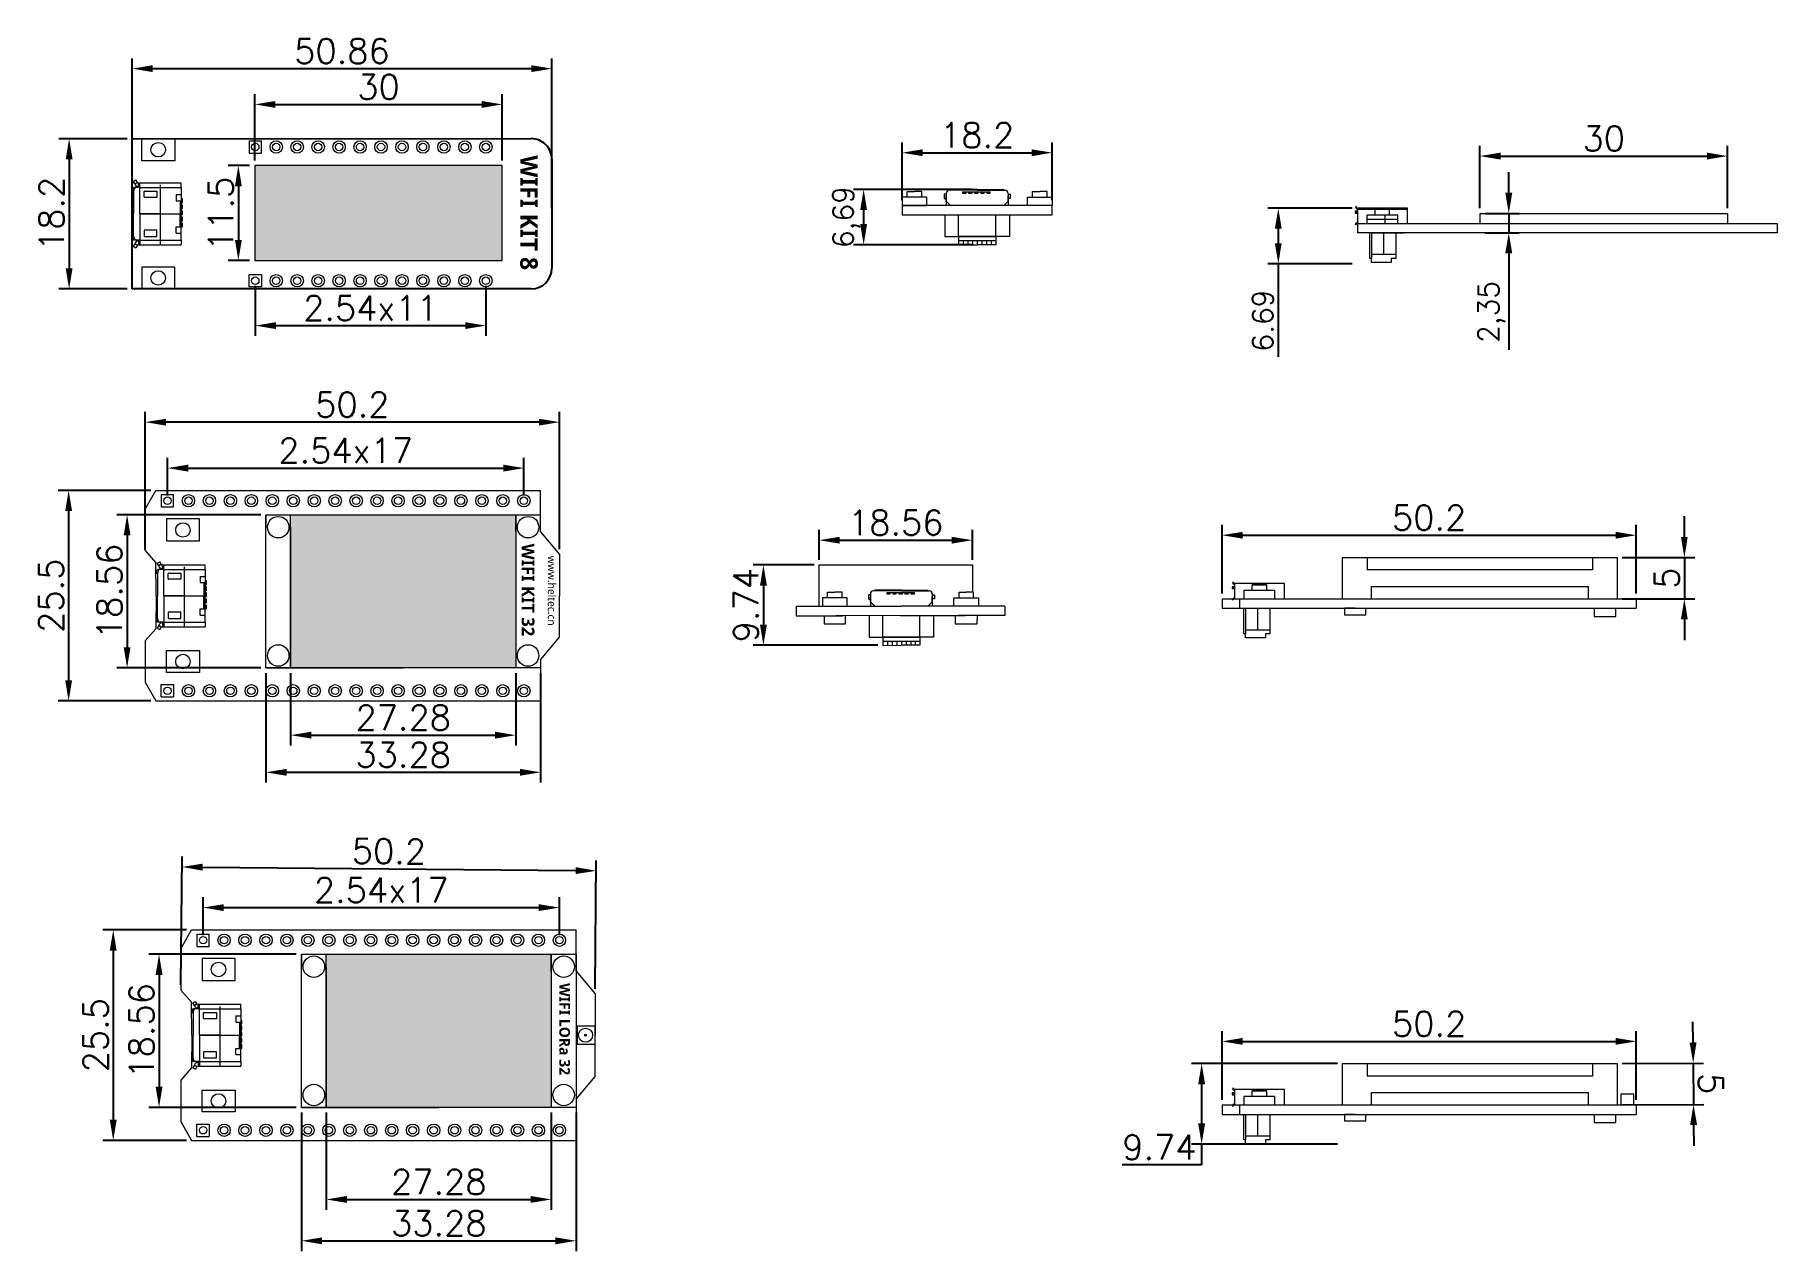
# Model space of a CAD drawing. Header units: millimetres. Extents: x 3396 to 3608, y -192 to -45.
import ezdxf

# ---------------------------------------------------------------- set-up
doc = ezdxf.new("R2010")
doc.units = ezdxf.units.MM
doc.linetypes.add('CENTER2', pattern=[28.575, 19.05, -3.175, 3.175, -3.175])
doc.layers.get('0').update_dxf_attribs({"lineweight": 30})
doc.layers.get('Defpoints').update_dxf_attribs({"lineweight": 15})
for name, color, linetype, lineweight in [('填充', 8, 'Continuous', 15), ('点划线', 1, 'CENTER2', 20), ('点画线', 1, 'CENTER2', 20)]:
    doc.layers.add(name, color=color, linetype=linetype, lineweight=lineweight)
doc.styles.get("Standard").update_dxf_attribs({"font": 'txt.shx', "bigfont": 'gbcbig.shx'})
doc.dimstyles.new('Annotative', dxfattribs={"dimscale": 0, "dimtxt": 2.5, "dimasz": 2.5, "dimexe": 1.25, "dimexo": 0.625, "dimtad": 1, "dimtxsty": 'Standard', "dimcen": 2.5, "dimadec": 0, "dimazin": 0, "dimtfac": 1, "dimtmove": 0, "dimatfit": 3, "dimfxl": 1, "dimarcsym": 0})
doc.dimstyles.new('ISO-25', dxfattribs={"dimtxt": 3, "dimasz": 2.5, "dimexe": 1.25, "dimexo": 0.625, "dimtad": 1, "dimtoh": 1, "dimdsep": 46, "dimtxsty": 'Standard', "dimcen": 2.5, "dimadec": 0, "dimazin": 0, "dimtfac": 1, "dimtmove": 0, "dimatfit": 3, "dimfxl": 1, "dimarcsym": 0})

msp = doc.modelspace()

# ---------------------------------------------------------------- texts
at = {"layer": '点划线', "color": 7, "lineweight": 0, "attachment_point": 1, "rotation": 270}
for s, width, heights, insert, char_height in [('{\\fMicrosoft YaHei|b1|i0|c134|p34;W\\fMicrosoft YaHei|b1|i0|c0|p34;IFI KIT 8}', 14.69323, [0.583], (3457.402, -59.588), 2.12957), ('{\\fMicrosoft YaHei|b1|i0|c134|p34;WIFI KIT 32}', 11.67226, [2.202], (3456.993, -106.639), 1.5403), ('{\\fMicrosoft YaHei|b0|i0|c134|p34;www.heltec.cn}', 0.5, [0], (3459.574, -108.103), 0.95197), ('{\\fMicrosoft YaHei|b1|i0|c134|p34;WIFI LORa 32}', 17.3878, [2.491], (3461.306, -159.882), 1.3)]:
    msp.add_mtext_dynamic_manual_height_columns(s, width=width, gutter_width=67.243, heights=heights, dxfattribs=dict(at, insert=insert, char_height=char_height))

# ---------------------------------------------------------------- blocks, each defined once
blk = doc.blocks.new('*D243')
at = {"color": 0, "lineweight": -2, "transparency": 16777216}
for p, q in [((3408.24, -66.06), (3408.24, -47.85)), ((3459.1, -66.06), (3459.1, -47.85)), ((3410.74, -49.1), (3456.6, -49.1))]:
    blk.add_line(p, q, dxfattribs=at)
at = {"color": 0, "lineweight": 0, "transparency": 16777216}
for points in [[(3410.74, -48.68), (3410.74, -49.51), (3408.24, -49.1)], [(3456.6, -48.68), (3456.6, -49.51), (3459.1, -49.1)]]:
    blk.add_solid(points, dxfattribs=at)
at = {"layer": 'Defpoints', "color": 0, "lineweight": 0, "transparency": 16777216}
for p in [(3459.1, -49.1), (3408.24, -66.69), (3459.1, -66.69)]:
    blk.add_point(p, dxfattribs=at)
at = {"color": 0, "lineweight": 25, "transparency": 16777216, "insert": (3433.67, -46.97), "char_height": 3, "attachment_point": 5}
blk.add_mtext('50.86', dxfattribs=at)
blk = doc.blocks.new('*D244')
at = {"color": 0, "lineweight": -2, "transparency": 16777216}
for p, q in [((3423.1, -60.21), (3423.1, -52.18)), ((3453.1, -60.21), (3453.1, -52.18)), ((3425.6, -53.43), (3450.6, -53.43))]:
    blk.add_line(p, q, dxfattribs=at)
at = {"color": 0, "lineweight": 0, "transparency": 16777216}
for points in [[(3425.6, -53.02), (3425.6, -53.85), (3423.1, -53.43)], [(3450.6, -53.02), (3450.6, -53.85), (3453.1, -53.43)]]:
    blk.add_solid(points, dxfattribs=at)
at = {"layer": 'Defpoints', "color": 0, "lineweight": 0, "transparency": 16777216}
for p in [(3453.1, -53.43), (3423.1, -60.84), (3453.1, -60.84)]:
    blk.add_point(p, dxfattribs=at)
at = {"color": 0, "lineweight": 0, "transparency": 16777216, "insert": (3438.1, -51.31), "char_height": 3, "attachment_point": 5}
blk.add_mtext('30', dxfattribs=at)
blk = doc.blocks.new('*D245')
at = {"color": 0, "lineweight": -2, "transparency": 16777216}
for p, q in [((3422.48, -60.84), (3419.86, -60.84)), ((3421.11, -63.34), (3421.11, -69.84)), ((3422.48, -72.34), (3419.86, -72.34))]:
    blk.add_line(p, q, dxfattribs=at)
at = {"color": 0, "lineweight": 0, "transparency": 16777216}
for points in [[(3420.7, -63.34), (3421.53, -63.34), (3421.11, -60.84)], [(3420.7, -69.84), (3421.53, -69.84), (3421.11, -72.34)]]:
    blk.add_solid(points, dxfattribs=at)
at = {"layer": 'Defpoints', "color": 0, "lineweight": 0, "transparency": 16777216}
for p in [(3423.1, -60.84), (3421.11, -72.34), (3423.1, -72.34)]:
    blk.add_point(p, dxfattribs=at)
at = {"color": 0, "lineweight": 0, "transparency": 16777216, "insert": (3418.99, -66.69), "char_height": 3, "attachment_point": 5, "rotation": 90}
blk.add_mtext('11.5', dxfattribs=at)
blk = doc.blocks.new('*D246')
at = {"color": 0, "lineweight": -2, "transparency": 16777216}
for p, q in [((3407.62, -57.59), (3399.35, -57.59)), ((3400.6, -60.09), (3400.6, -73.29)), ((3407.62, -75.79), (3399.35, -75.79))]:
    blk.add_line(p, q, dxfattribs=at)
at = {"color": 0, "lineweight": 0, "transparency": 16777216}
for points in [[(3400.19, -60.09), (3401.02, -60.09), (3400.6, -57.59)], [(3400.19, -73.29), (3401.02, -73.29), (3400.6, -75.79)]]:
    blk.add_solid(points, dxfattribs=at)
at = {"layer": 'Defpoints', "color": 0, "lineweight": 0, "transparency": 16777216}
for p in [(3408.24, -57.59), (3400.6, -75.79), (3408.24, -75.79)]:
    blk.add_point(p, dxfattribs=at)
at = {"color": 0, "lineweight": 0, "transparency": 16777216, "insert": (3398.48, -66.69), "char_height": 3, "attachment_point": 5, "rotation": 90}
blk.add_mtext('18.2', dxfattribs=at)
blk = doc.blocks.new('*D247')
at = {"color": 0, "lineweight": -2, "transparency": 16777216}
for p, q in [((3571.58, -66.01), (3571.58, -58.44)), ((3601.58, -66.01), (3601.58, -58.44)), ((3574.08, -59.69), (3599.08, -59.69))]:
    blk.add_line(p, q, dxfattribs=at)
at = {"color": 0, "lineweight": 0, "transparency": 16777216}
for points in [[(3574.08, -59.27), (3574.08, -60.11), (3571.58, -59.69)], [(3599.08, -59.27), (3599.08, -60.11), (3601.58, -59.69)]]:
    blk.add_solid(points, dxfattribs=at)
at = {"layer": 'Defpoints', "color": 0, "lineweight": 0, "transparency": 16777216}
for p in [(3601.58, -59.69), (3571.58, -66.64), (3601.58, -66.64)]:
    blk.add_point(p, dxfattribs=at)
at = {"color": 0, "lineweight": 0, "transparency": 16777216, "insert": (3586.58, -57.56), "char_height": 3, "attachment_point": 5}
blk.add_mtext('30', dxfattribs=at)
blk = doc.blocks.new('*D249')
at = {"color": 0, "lineweight": -2, "transparency": 16777216}
for p, q in [((3556.1, -65.99), (3545.89, -65.99)), ((3547.14, -68.49), (3547.14, -70.24)), ((3556.1, -72.74), (3545.89, -72.74)), ((3547.14, -72.74), (3547.14, -83.99))]:
    blk.add_line(p, q, dxfattribs=at)
at = {"color": 0, "lineweight": 0, "transparency": 16777216}
for points in [[(3546.72, -68.49), (3547.55, -68.49), (3547.14, -65.99)], [(3546.72, -70.24), (3547.55, -70.24), (3547.14, -72.74)]]:
    blk.add_solid(points, dxfattribs=at)
at = {"layer": 'Defpoints', "color": 0, "lineweight": 0, "transparency": 16777216}
for p in [(3556.72, -65.99), (3547.14, -72.74), (3556.72, -72.74)]:
    blk.add_point(p, dxfattribs=at)
at = {"color": 0, "lineweight": 0, "transparency": 16777216, "insert": (3545.26, -79.62), "char_height": 2.5, "attachment_point": 5, "rotation": 90}
blk.add_mtext('6.69', dxfattribs=at)
blk = doc.blocks.new('*D250')
at = {"color": 0, "lineweight": -2, "transparency": 16777216}
for p, q in [((3575.07, -64.14), (3575.07, -61.64)), ((3572.21, -66.64), (3576.32, -66.64)), ((3575.07, -66.64), (3575.07, -68.99)), ((3572.21, -68.99), (3576.32, -68.99)), ((3575.07, -71.49), (3575.07, -83.15))]:
    blk.add_line(p, q, dxfattribs=at)
at = {"color": 0, "lineweight": 0, "transparency": 16777216}
for points in [[(3574.65, -64.14), (3575.49, -64.14), (3575.07, -66.64)], [(3574.65, -71.49), (3575.49, -71.49), (3575.07, -68.99)]]:
    blk.add_solid(points, dxfattribs=at)
at = {"layer": 'Defpoints', "color": 0, "lineweight": 0, "transparency": 16777216}
for p in [(3571.58, -66.64), (3571.58, -68.99), (3575.07, -68.99)]:
    blk.add_point(p, dxfattribs=at)
at = {"color": 0, "lineweight": 0, "transparency": 16777216, "insert": (3572.99, -78.57), "char_height": 2.5, "attachment_point": 5, "rotation": 90}
blk.add_mtext('2,35', dxfattribs=at)
blk = doc.blocks.new('*D248')
at = {"color": 0, "lineweight": -2, "transparency": 16777216}
for p, q in [((3501.54, -65.05), (3501.54, -58.03)), ((3519.74, -65.05), (3519.74, -58.03)), ((3504.04, -59.28), (3517.24, -59.28))]:
    blk.add_line(p, q, dxfattribs=at)
at = {"color": 0, "lineweight": 0, "transparency": 16777216}
for points in [[(3504.04, -58.87), (3504.04, -59.7), (3501.54, -59.28)], [(3517.24, -58.87), (3517.24, -59.7), (3519.74, -59.28)]]:
    blk.add_solid(points, dxfattribs=at)
at = {"layer": 'Defpoints', "color": 0, "lineweight": 0, "transparency": 16777216}
for p in [(3519.74, -59.28), (3501.54, -65.68), (3519.74, -65.68)]:
    blk.add_point(p, dxfattribs=at)
at = {"color": 0, "lineweight": 0, "transparency": 16777216, "insert": (3510.64, -57.16), "char_height": 3, "attachment_point": 5}
blk.add_mtext('18.2', dxfattribs=at)
blk = doc.blocks.new('*D251')
at = {"color": 0, "lineweight": -2, "transparency": 16777216}
for p, q in [((3510.02, -63.74), (3495.64, -63.74)), ((3496.89, -66.24), (3496.89, -67.93)), ((3510.02, -70.43), (3495.64, -70.43))]:
    blk.add_line(p, q, dxfattribs=at)
at = {"color": 0, "lineweight": 0, "transparency": 16777216}
for points in [[(3496.47, -66.24), (3497.3, -66.24), (3496.89, -63.74)], [(3496.47, -67.93), (3497.3, -67.93), (3496.89, -70.43)]]:
    blk.add_solid(points, dxfattribs=at)
at = {"layer": 'Defpoints', "color": 0, "lineweight": 0, "transparency": 16777216}
for p in [(3510.64, -63.74), (3496.89, -70.43), (3510.64, -70.43)]:
    blk.add_point(p, dxfattribs=at)
at = {"color": 0, "lineweight": 0, "transparency": 16777216, "insert": (3494.8, -67.08), "char_height": 2.5, "attachment_point": 5, "rotation": 90}
blk.add_mtext('6,69', dxfattribs=at)
blk = doc.blocks.new('*D252')
at = {"color": 0, "linetype": 'ByBlock', "lineweight": -2, "transparency": 16777216}
for p, q in [((3423.16, -75.41), (3423.16, -81.48)), ((3451.1, -75.41), (3451.1, -81.48)), ((3425.66, -80.23), (3448.6, -80.23))]:
    blk.add_line(p, q, dxfattribs=at)
at = {"color": 0, "linetype": 'ByBlock', "lineweight": 0, "transparency": 16777216}
for points in [[(3425.66, -79.81), (3425.66, -80.64), (3423.16, -80.23)], [(3448.6, -79.81), (3448.6, -80.64), (3451.1, -80.23)]]:
    blk.add_solid(points, dxfattribs=at)
at = {"layer": 'Defpoints', "color": 0, "linetype": 'ByBlock', "lineweight": 0, "transparency": 16777216}
for p in [(3423.16, -74.79), (3451.1, -74.79), (3451.1, -80.23)]:
    blk.add_point(p, dxfattribs=at)
at = {"color": 0, "linetype": 'ByBlock', "lineweight": 0, "transparency": 16777216, "insert": (3437.13, -78.1), "char_height": 3, "attachment_point": 5}
blk.add_mtext('2.54x11', dxfattribs=at)
blk = doc.blocks.new('*D253')
at = {"layer": 'Defpoints', "color": 0, "linetype": 'ByBlock', "lineweight": -2, "transparency": 16777216}
for p, q in [((3410.5, -100.2), (3399.29, -100.2)), ((3400.54, -102.7), (3400.54, -123.2)), ((3410.5, -125.7), (3399.29, -125.7))]:
    blk.add_line(p, q, dxfattribs=at)
at = {"layer": 'Defpoints', "color": 0, "linetype": 'ByBlock', "lineweight": 0, "transparency": 16777216}
for p in [(3411.13, -100.2), (3400.54, -125.7), (3411.13, -125.7)]:
    blk.add_point(p, dxfattribs=at)
for points in [[(3400.13, -102.7), (3400.96, -102.7), (3400.54, -100.2)], [(3400.13, -123.2), (3400.96, -123.2), (3400.54, -125.7)]]:
    blk.add_solid(points, dxfattribs=at)
at = {"layer": 'Defpoints', "color": 0, "linetype": 'ByBlock', "lineweight": 0, "transparency": 16777216, "insert": (3398.42, -112.95), "char_height": 3, "attachment_point": 5, "rotation": 90}
blk.add_mtext('25.5', dxfattribs=at)
blk = doc.blocks.new('*D254')
at = {"layer": 'Defpoints', "color": 0, "linetype": 'ByBlock', "lineweight": -2, "transparency": 16777216}
for p, q in [((3409.83, -107.33), (3409.83, -90.67)), ((3460.03, -107.33), (3460.03, -90.67)), ((3457.53, -91.92), (3412.33, -91.92))]:
    blk.add_line(p, q, dxfattribs=at)
at = {"layer": 'Defpoints', "color": 0, "linetype": 'ByBlock', "lineweight": 0, "transparency": 16777216}
for p in [(3409.83, -91.92), (3409.83, -107.95), (3460.03, -107.95)]:
    blk.add_point(p, dxfattribs=at)
for points in [[(3412.33, -91.51), (3412.33, -92.34), (3409.83, -91.92)], [(3457.53, -91.51), (3457.53, -92.34), (3460.03, -91.92)]]:
    blk.add_solid(points, dxfattribs=at)
at = {"layer": 'Defpoints', "color": 0, "linetype": 'ByBlock', "lineweight": 0, "transparency": 16777216, "insert": (3434.93, -89.8), "char_height": 3, "attachment_point": 5}
blk.add_mtext('50.2', dxfattribs=at)
blk = doc.blocks.new('*D255')
at = {"layer": 'Defpoints', "color": 0, "linetype": 'ByBlock', "lineweight": -2, "transparency": 16777216}
for p, q in [((3424.45, -122.33), (3424.45, -135.59)), ((3457.73, -122.33), (3457.73, -135.59)), ((3426.95, -134.34), (3455.23, -134.34))]:
    blk.add_line(p, q, dxfattribs=at)
at = {"layer": 'Defpoints', "color": 0, "linetype": 'ByBlock', "lineweight": 0, "transparency": 16777216}
for p in [(3424.45, -121.7), (3457.73, -121.7), (3457.73, -134.34)]:
    blk.add_point(p, dxfattribs=at)
for points in [[(3426.95, -133.93), (3426.95, -134.76), (3424.45, -134.34)], [(3455.23, -133.93), (3455.23, -134.76), (3457.73, -134.34)]]:
    blk.add_solid(points, dxfattribs=at)
at = {"layer": 'Defpoints', "color": 0, "linetype": 'ByBlock', "lineweight": 0, "transparency": 16777216, "insert": (3441.09, -132.22), "char_height": 3, "attachment_point": 5}
blk.add_mtext('33.28', dxfattribs=at)
blk = doc.blocks.new('*D256')
at = {"layer": 'Defpoints', "color": 0, "linetype": 'ByBlock', "lineweight": -2, "transparency": 16777216}
for p, q in [((3427.45, -122.33), (3427.45, -131.09)), ((3454.73, -122.33), (3454.73, -131.09)), ((3429.95, -129.84), (3452.23, -129.84))]:
    blk.add_line(p, q, dxfattribs=at)
at = {"layer": 'Defpoints', "color": 0, "linetype": 'ByBlock', "lineweight": 0, "transparency": 16777216}
for p in [(3427.45, -121.7), (3454.73, -121.7), (3454.73, -129.84)]:
    blk.add_point(p, dxfattribs=at)
for points in [[(3429.95, -129.43), (3429.95, -130.26), (3427.45, -129.84)], [(3452.23, -129.43), (3452.23, -130.26), (3454.73, -129.84)]]:
    blk.add_solid(points, dxfattribs=at)
at = {"layer": 'Defpoints', "color": 0, "linetype": 'ByBlock', "lineweight": 0, "transparency": 16777216, "insert": (3441.09, -127.72), "char_height": 3, "attachment_point": 5}
blk.add_mtext('27.28', dxfattribs=at)
blk = doc.blocks.new('*D257')
at = {"layer": 'Defpoints', "color": 0, "linetype": 'ByBlock', "lineweight": -2, "transparency": 16777216}
for p, q in [((3412.53, -100.81), (3412.53, -96.24)), ((3455.71, -100.81), (3455.71, -96.24)), ((3415.03, -97.49), (3453.21, -97.49))]:
    blk.add_line(p, q, dxfattribs=at)
at = {"layer": 'Defpoints', "color": 0, "linetype": 'ByBlock', "lineweight": 0, "transparency": 16777216}
for p in [(3455.71, -97.49), (3412.53, -101.44), (3455.71, -101.44)]:
    blk.add_point(p, dxfattribs=at)
for points in [[(3415.03, -97.07), (3415.03, -97.91), (3412.53, -97.49)], [(3453.21, -97.07), (3453.21, -97.91), (3455.71, -97.49)]]:
    blk.add_solid(points, dxfattribs=at)
at = {"layer": 'Defpoints', "color": 0, "linetype": 'ByBlock', "lineweight": 0, "transparency": 16777216, "insert": (3434.12, -95.37), "char_height": 3, "attachment_point": 5}
blk.add_mtext('2.54x17', dxfattribs=at)
blk = doc.blocks.new('*D258')
at = {"layer": 'Defpoints', "color": 0, "linetype": 'ByBlock', "lineweight": -2, "transparency": 16777216}
for p, q in [((3423.82, -103.14), (3406.38, -103.14)), ((3407.63, -105.64), (3407.63, -119.2)), ((3423.82, -121.7), (3406.38, -121.7))]:
    blk.add_line(p, q, dxfattribs=at)
at = {"layer": 'Defpoints', "color": 0, "linetype": 'ByBlock', "lineweight": 0, "transparency": 16777216}
for p in [(3424.45, -103.14), (3407.63, -121.7), (3424.45, -121.7)]:
    blk.add_point(p, dxfattribs=at)
for points in [[(3407.21, -105.64), (3408.04, -105.64), (3407.63, -103.14)], [(3407.21, -119.2), (3408.04, -119.2), (3407.63, -121.7)]]:
    blk.add_solid(points, dxfattribs=at)
at = {"layer": 'Defpoints', "color": 0, "linetype": 'ByBlock', "lineweight": 0, "transparency": 16777216, "insert": (3405.5, -112.42), "char_height": 3, "attachment_point": 5, "rotation": 90}
blk.add_mtext('18.56', dxfattribs=at)
blk = doc.blocks.new('*D259')
at = {"layer": 'Defpoints', "color": 0, "linetype": 'ByBlock', "lineweight": -2, "transparency": 16777216}
for p, q in [((3491.5, -108.6), (3491.5, -104.97)), ((3510.06, -108.6), (3510.06, -104.97)), ((3494, -106.22), (3507.56, -106.22))]:
    blk.add_line(p, q, dxfattribs=at)
at = {"layer": 'Defpoints', "color": 0, "linetype": 'ByBlock', "lineweight": 0, "transparency": 16777216}
for p in [(3510.06, -106.22), (3491.5, -109.22), (3510.06, -109.22)]:
    blk.add_point(p, dxfattribs=at)
for points in [[(3494, -105.81), (3494, -106.64), (3491.5, -106.22)], [(3507.56, -105.81), (3507.56, -106.64), (3510.06, -106.22)]]:
    blk.add_solid(points, dxfattribs=at)
at = {"layer": 'Defpoints', "color": 0, "linetype": 'ByBlock', "lineweight": 0, "transparency": 16777216, "insert": (3500.78, -104.1), "char_height": 3, "attachment_point": 5}
blk.add_mtext('18.56', dxfattribs=at)
blk = doc.blocks.new('*D260')
at = {"layer": 'Defpoints', "color": 0, "linetype": 'ByBlock', "lineweight": -2, "transparency": 16777216}
for p, q in [((3490.88, -109.22), (3483.49, -109.22)), ((3484.74, -111.72), (3484.74, -116.46)), ((3498.59, -118.96), (3483.49, -118.96))]:
    blk.add_line(p, q, dxfattribs=at)
at = {"layer": 'Defpoints', "color": 0, "linetype": 'ByBlock', "lineweight": 0, "transparency": 16777216}
for p in [(3491.5, -109.22), (3484.74, -118.96), (3499.22, -118.96)]:
    blk.add_point(p, dxfattribs=at)
for points in [[(3484.33, -111.72), (3485.16, -111.72), (3484.74, -109.22)], [(3484.33, -116.46), (3485.16, -116.46), (3484.74, -118.96)]]:
    blk.add_solid(points, dxfattribs=at)
at = {"layer": 'Defpoints', "color": 0, "linetype": 'ByBlock', "lineweight": 0, "transparency": 16777216, "insert": (3482.62, -114.09), "char_height": 3, "attachment_point": 5, "rotation": 90}
blk.add_mtext('9.74', dxfattribs=at)
blk = doc.blocks.new('*D261')
at = {"layer": 'Defpoints', "color": 0, "linetype": 'ByBlock', "lineweight": -2, "transparency": 16777216}
for p, q in [((3540.32, -112.7), (3540.32, -104.37)), ((3590.52, -112.7), (3590.52, -104.37)), ((3542.82, -105.62), (3588.02, -105.62))]:
    blk.add_line(p, q, dxfattribs=at)
at = {"layer": 'Defpoints', "color": 0, "linetype": 'ByBlock', "lineweight": 0, "transparency": 16777216}
for p in [(3590.52, -105.62), (3540.32, -113.32), (3590.52, -113.32)]:
    blk.add_point(p, dxfattribs=at)
for points in [[(3542.82, -105.21), (3542.82, -106.04), (3540.32, -105.62)], [(3588.02, -105.21), (3588.02, -106.04), (3590.52, -105.62)]]:
    blk.add_solid(points, dxfattribs=at)
at = {"layer": 'Defpoints', "color": 0, "linetype": 'ByBlock', "lineweight": 0, "transparency": 16777216, "insert": (3565.42, -103.5), "char_height": 3, "attachment_point": 5}
blk.add_mtext('50.2', dxfattribs=at)
blk = doc.blocks.new('*D262')
at = {"layer": 'Defpoints', "color": 0, "linetype": 'ByBlock', "lineweight": -2, "transparency": 16777216}
for p, q in [((3596.35, -105.82), (3596.35, -103.32)), ((3588.83, -108.32), (3597.6, -108.32)), ((3596.35, -108.32), (3596.35, -113.32)), ((3588.83, -113.32), (3597.6, -113.32)), ((3596.35, -115.82), (3596.35, -118.32))]:
    blk.add_line(p, q, dxfattribs=at)
at = {"layer": 'Defpoints', "color": 0, "linetype": 'ByBlock', "lineweight": 0, "transparency": 16777216}
for p in [(3588.21, -108.32), (3588.21, -113.32), (3596.35, -113.32)]:
    blk.add_point(p, dxfattribs=at)
for points in [[(3595.93, -105.82), (3596.76, -105.82), (3596.35, -108.32)], [(3595.93, -115.82), (3596.76, -115.82), (3596.35, -113.32)]]:
    blk.add_solid(points, dxfattribs=at)
at = {"layer": 'Defpoints', "color": 0, "linetype": 'ByBlock', "lineweight": 0, "transparency": 16777216, "insert": (3594.22, -110.82), "char_height": 3, "attachment_point": 5, "rotation": 90}
blk.add_mtext('5', dxfattribs=at)
blk = doc.blocks.new('*D263')
at = {"layer": 'Defpoints', "color": 0, "linetype": 'ByBlock', "lineweight": -2, "transparency": 16777216}
for p, q in [((3540.32, -174.01), (3540.32, -165.69)), ((3590.52, -174.01), (3590.52, -165.69)), ((3542.82, -166.94), (3588.02, -166.94))]:
    blk.add_line(p, q, dxfattribs=at)
at = {"layer": 'Defpoints', "color": 0, "linetype": 'ByBlock', "lineweight": 0, "transparency": 16777216}
for p in [(3590.52, -166.94), (3540.32, -174.63), (3590.52, -174.63)]:
    blk.add_point(p, dxfattribs=at)
for points in [[(3542.82, -166.52), (3542.82, -167.35), (3540.32, -166.94)], [(3588.02, -166.52), (3588.02, -167.35), (3590.52, -166.94)]]:
    blk.add_solid(points, dxfattribs=at)
at = {"layer": 'Defpoints', "color": 0, "linetype": 'ByBlock', "lineweight": 0, "transparency": 16777216, "insert": (3565.42, -164.81), "char_height": 3, "attachment_point": 5}
blk.add_mtext('50.2', dxfattribs=at)
blk = doc.blocks.new('*D264')
at = {"layer": 'Defpoints', "color": 0, "linetype": 'ByBlock', "lineweight": -2, "transparency": 16777216}
for p, q in [((3554.3, -169.63), (3536.6, -169.63)), ((3537.85, -172.13), (3537.85, -176.88)), ((3554.3, -179.38), (3536.6, -179.38)), ((3537.85, -179.38), (3537.85, -181.88)), ((3537.85, -181.88), (3528.23, -181.88))]:
    blk.add_line(p, q, dxfattribs=at)
at = {"layer": 'Defpoints', "color": 0, "linetype": 'ByBlock', "lineweight": 0, "transparency": 16777216}
for p in [(3554.93, -169.63), (3537.85, -179.38), (3554.93, -179.38)]:
    blk.add_point(p, dxfattribs=at)
for points in [[(3537.43, -172.13), (3538.27, -172.13), (3537.85, -169.63)], [(3537.43, -176.88), (3538.27, -176.88), (3537.85, -179.38)]]:
    blk.add_solid(points, dxfattribs=at)
at = {"layer": 'Defpoints', "color": 0, "linetype": 'ByBlock', "lineweight": 0, "transparency": 16777216, "insert": (3532.73, -179.76), "char_height": 3, "attachment_point": 5}
blk.add_mtext('9.74', dxfattribs=at)
blk = doc.blocks.new('*D265')
at = {"layer": 'Defpoints', "color": 0, "linetype": 'ByBlock', "lineweight": -2, "transparency": 16777216}
for p, q in [((3414.14, -160.1), (3414.29, -144.56)), ((3464.34, -160.57), (3464.49, -145.02)), ((3416.78, -145.83), (3461.98, -146.25))]:
    blk.add_line(p, q, dxfattribs=at)
at = {"layer": 'Defpoints', "color": 0, "linetype": 'ByBlock', "lineweight": 0, "transparency": 16777216}
for p in [(3464.48, -146.27), (3414.14, -160.73), (3464.34, -161.19)]:
    blk.add_point(p, dxfattribs=at)
for points in [[(3416.78, -145.41), (3416.77, -146.25), (3414.28, -145.81)], [(3461.98, -145.83), (3461.97, -146.67), (3464.48, -146.27)]]:
    blk.add_solid(points, dxfattribs=at)
at = {"layer": 'Defpoints', "color": 0, "linetype": 'ByBlock', "lineweight": 0, "transparency": 16777216, "insert": (3439.37, -143.91), "char_height": 3, "attachment_point": 5, "rotation": 359.4661}
blk.add_mtext('50.2', dxfattribs=at)
blk = doc.blocks.new('*D266')
at = {"layer": 'Defpoints', "color": 0, "linetype": 'ByBlock', "lineweight": -2, "transparency": 16777216}
for p, q in [((3431.76, -175.57), (3431.76, -187.34)), ((3459.04, -175.57), (3459.04, -187.34)), ((3434.26, -186.09), (3456.54, -186.09))]:
    blk.add_line(p, q, dxfattribs=at)
at = {"layer": 'Defpoints', "color": 0, "linetype": 'ByBlock', "lineweight": 0, "transparency": 16777216}
for p in [(3431.76, -174.94), (3459.04, -174.94), (3459.04, -186.09)]:
    blk.add_point(p, dxfattribs=at)
for points in [[(3434.26, -185.67), (3434.26, -186.5), (3431.76, -186.09)], [(3456.54, -185.67), (3456.54, -186.5), (3459.04, -186.09)]]:
    blk.add_solid(points, dxfattribs=at)
at = {"layer": 'Defpoints', "color": 0, "linetype": 'ByBlock', "lineweight": 0, "transparency": 16777216, "insert": (3445.4, -183.96), "char_height": 3, "attachment_point": 5}
blk.add_mtext('27.28', dxfattribs=at)
blk = doc.blocks.new('*D267')
at = {"layer": 'Defpoints', "color": 0, "linetype": 'ByBlock', "lineweight": -2, "transparency": 16777216}
for p, q in [((3428.76, -175.57), (3428.76, -192.35)), ((3462.04, -175.57), (3462.04, -192.35)), ((3431.26, -191.1), (3459.54, -191.1))]:
    blk.add_line(p, q, dxfattribs=at)
at = {"layer": 'Defpoints', "color": 0, "linetype": 'ByBlock', "lineweight": 0, "transparency": 16777216}
for p in [(3428.76, -174.94), (3462.04, -174.94), (3462.04, -191.1)]:
    blk.add_point(p, dxfattribs=at)
for points in [[(3431.26, -190.68), (3431.26, -191.52), (3428.76, -191.1)], [(3459.54, -190.68), (3459.54, -191.52), (3462.04, -191.1)]]:
    blk.add_solid(points, dxfattribs=at)
at = {"layer": 'Defpoints', "color": 0, "linetype": 'ByBlock', "lineweight": 0, "transparency": 16777216, "insert": (3445.4, -188.98), "char_height": 3, "attachment_point": 5}
blk.add_mtext('33.28', dxfattribs=at)
blk = doc.blocks.new('*D268')
at = {"layer": 'Defpoints', "color": 0, "linetype": 'ByBlock', "lineweight": -2, "transparency": 16777216}
for p, q in [((3428.13, -156.38), (3410.25, -156.38)), ((3411.5, -158.88), (3411.5, -172.44)), ((3428.13, -174.94), (3410.25, -174.94))]:
    blk.add_line(p, q, dxfattribs=at)
at = {"layer": 'Defpoints', "color": 0, "linetype": 'ByBlock', "lineweight": 0, "transparency": 16777216}
for p in [(3428.76, -156.38), (3411.5, -174.94), (3428.76, -174.94)]:
    blk.add_point(p, dxfattribs=at)
for points in [[(3411.09, -158.88), (3411.92, -158.88), (3411.5, -156.38)], [(3411.09, -172.44), (3411.92, -172.44), (3411.5, -174.94)]]:
    blk.add_solid(points, dxfattribs=at)
at = {"layer": 'Defpoints', "color": 0, "linetype": 'ByBlock', "lineweight": 0, "transparency": 16777216, "insert": (3409.38, -165.66), "char_height": 3, "attachment_point": 5, "rotation": 90}
blk.add_mtext('18.56', dxfattribs=at)
blk = doc.blocks.new('*D269')
at = {"layer": 'Defpoints', "color": 0, "linetype": 'ByBlock', "lineweight": -2, "transparency": 16777216}
for p, q in [((3414.81, -153.44), (3404.7, -153.44)), ((3405.95, -155.94), (3405.95, -176.44)), ((3414.81, -178.94), (3404.7, -178.94))]:
    blk.add_line(p, q, dxfattribs=at)
at = {"layer": 'Defpoints', "color": 0, "linetype": 'ByBlock', "lineweight": 0, "transparency": 16777216}
for p in [(3415.44, -153.44), (3405.95, -178.94), (3415.44, -178.94)]:
    blk.add_point(p, dxfattribs=at)
for points in [[(3405.53, -155.94), (3406.36, -155.94), (3405.95, -153.44)], [(3405.53, -176.44), (3406.36, -176.44), (3405.95, -178.94)]]:
    blk.add_solid(points, dxfattribs=at)
at = {"layer": 'Defpoints', "color": 0, "linetype": 'ByBlock', "lineweight": 0, "transparency": 16777216, "insert": (3403.82, -166.19), "char_height": 3, "attachment_point": 5, "rotation": 90}
blk.add_mtext('25.5', dxfattribs=at)
blk = doc.blocks.new('*D270')
at = {"layer": 'Defpoints', "color": 0, "linetype": 'ByBlock', "lineweight": -2, "transparency": 16777216}
for p, q in [((3416.84, -154.06), (3416.84, -149.48)), ((3460.02, -154.06), (3460.02, -149.48)), ((3419.34, -150.73), (3457.52, -150.73))]:
    blk.add_line(p, q, dxfattribs=at)
at = {"layer": 'Defpoints', "color": 0, "linetype": 'ByBlock', "lineweight": 0, "transparency": 16777216}
for p in [(3460.02, -150.73), (3416.84, -154.68), (3460.02, -154.68)]:
    blk.add_point(p, dxfattribs=at)
for points in [[(3419.34, -150.32), (3419.34, -151.15), (3416.84, -150.73)], [(3457.52, -150.32), (3457.52, -151.15), (3460.02, -150.73)]]:
    blk.add_solid(points, dxfattribs=at)
at = {"layer": 'Defpoints', "color": 0, "linetype": 'ByBlock', "lineweight": 0, "transparency": 16777216, "insert": (3438.43, -148.61), "char_height": 3, "attachment_point": 5}
blk.add_mtext('2.54x17', dxfattribs=at)
blk = doc.blocks.new('*D271')
at = {"layer": 'Defpoints', "color": 0, "linetype": 'ByBlock', "lineweight": -2, "transparency": 16777216}
for p, q in [((3597.41, -167.08), (3597.39, -164.58)), ((3588.83, -169.63), (3598.67, -169.57)), ((3597.42, -169.58), (3597.45, -174.58)), ((3588.86, -174.63), (3598.7, -174.57)), ((3597.47, -177.08), (3597.48, -179.58))]:
    blk.add_line(p, q, dxfattribs=at)
at = {"layer": 'Defpoints', "color": 0, "linetype": 'ByBlock', "lineweight": 0, "transparency": 16777216}
for p in [(3588.21, -169.63), (3588.24, -174.63), (3597.45, -174.58)]:
    blk.add_point(p, dxfattribs=at)
for points in [[(3597.82, -167.07), (3596.99, -167.08), (3597.42, -169.58)], [(3597.89, -177.07), (3597.05, -177.08), (3597.45, -174.58)]]:
    blk.add_solid(points, dxfattribs=at)
at = {"layer": 'Defpoints', "color": 0, "linetype": 'ByBlock', "lineweight": 0, "transparency": 16777216, "insert": (3599.56, -172.06), "char_height": 3, "attachment_point": 5, "rotation": 270.3567}
blk.add_mtext('5', dxfattribs=at)

# ---------------------------------------------------------------- dimensions: what is measured, and where the dimension line sits
at = {"lineweight": 25}
dim = msp.add_aligned_dim(p1=(3408.241, -66.688), p2=(3459.101, -66.688), distance=17.59, dimstyle='ISO-25', dxfattribs=at)
dim.commit()
dim.dimension.update_dxf_attribs({"geometry": '*D243', "text_midpoint": (3433.671, -46.973)})
at = {"lineweight": 0}
dim = msp.add_aligned_dim(p1=(3423.101, -60.839), p2=(3453.101, -60.839), distance=7.406, dimstyle='ISO-25', dxfattribs=at)
dim.commit()
dim.dimension.update_dxf_attribs({"geometry": '*D244', "text_midpoint": (3438.101, -51.308)})
at = {"color": 7, "lineweight": 0}
dim = msp.add_aligned_dim(p1=(3501.544, -65.676), p2=(3519.744, -65.676), distance=6.393, dimstyle='ISO-25', dxfattribs=at)
dim.commit()
dim.dimension.update_dxf_attribs({"geometry": '*D248', "text_midpoint": (3510.644, -57.158)})
dim = msp.add_linear_dim(base=(3601.583, -59.69), p1=(3571.583, -66.638), p2=(3601.583, -66.638), dimstyle='ISO-25', dxfattribs=at)
dim.commit()
dim.dimension.update_dxf_attribs({"geometry": '*D247', "text_midpoint": (3586.583, -57.565)})
for base, p1, p2, angle, dimstyle, picture, middle, dimtype in [((3400.603, -75.788), (3408.241, -57.588), (3408.241, -75.788), 270, 'ISO-25', '*D246', (3400.603, -66.688), 161), ((3421.114, -72.339), (3423.101, -60.839), (3423.101, -72.339), 270, 'ISO-25', '*D245', (3421.114, -66.688), 161), ((3575.071, -68.988), (3571.583, -66.638), (3571.583, -68.988), 270, 'Annotative', '*D250', (3575.071, -78.572), 161), ((3496.887, -70.426), (3510.644, -63.738), (3510.642, -70.426), 90, 'Annotative', '*D251', (3496.887, -67.082), 160)]:
    dim = msp.add_linear_dim(base=base, p1=p1, p2=p2, angle=angle, dimstyle=dimstyle, dxfattribs=at)
    dim.commit()
    dim.dimension.update_dxf_attribs({"geometry": picture, "text_midpoint": middle, "dimtype": dimtype})
dim = msp.add_linear_dim(base=(3547.136, -72.74), p1=(3556.723, -65.988), p2=(3556.723, -72.74), angle=90, text='6.69', dimstyle='Annotative', dxfattribs=at)
dim.commit()
dim.dimension.update_dxf_attribs({"geometry": '*D249', "text_midpoint": (3545.261, -79.615)})
at = {"linetype": 'ByBlock', "lineweight": 0}
dim = msp.add_aligned_dim(p1=(3423.161, -74.788), p2=(3451.101, -74.788), distance=-5.439, text='2.54x11', dimstyle='ISO-25', dxfattribs=at)
dim.commit()
dim.dimension.update_dxf_attribs({"geometry": '*D252', "text_midpoint": (3437.131, -78.102)})
at = {"layer": 'Defpoints', "linetype": 'ByBlock', "lineweight": 0}
for p1, p2, distance, picture, middle in [((3460.026, -107.952), (3409.826, -107.952), -16.027, '*D254', (3434.926, -89.8)), ((3411.126, -100.202), (3411.126, -125.702), -10.584, '*D253', (3398.418, -112.952)), ((3424.446, -103.142), (3424.446, -121.702), -16.821, '*D258', (3405.5, -112.422)), ((3491.504, -109.224), (3510.064, -109.224), 3, '*D259', (3500.784, -104.099)), ((3540.316, -113.321), (3590.516, -113.321), 7.698, '*D261', (3565.416, -103.498)), ((3588.205, -108.321), (3588.205, -113.321), 8.141, '*D262', (3594.221, -110.821)), ((3415.439, -153.445), (3415.439, -178.945), -9.493, '*D269', (3403.821, -166.195)), ((3428.759, -156.385), (3428.759, -174.945), -17.256, '*D268', (3409.378, -165.665)), ((3540.316, -174.634), (3590.516, -174.634), 7.698, '*D263', (3565.416, -164.811)), ((3428.759, -174.945), (3462.039, -174.945), -16.156, '*D267', (3445.399, -188.976)), ((3431.759, -174.945), (3459.039, -174.945), -11.141, '*D266', (3445.399, -183.96))]:
    dim = msp.add_aligned_dim(p1=p1, p2=p2, distance=distance, dimstyle='ISO-25', dxfattribs=at)
    dim.commit()
    dim.dimension.update_dxf_attribs({"geometry": picture, "text_midpoint": middle})
for p1, p2, distance, text, picture, middle in [((3412.526, -101.44), (3455.706, -101.44), 3.949, '2.54x17', '*D257', (3434.116, -95.366)), ((3554.925, -169.634), (3554.925, -179.384), -17.075, '9.74', '*D264', (3532.725, -179.759))]:
    dim = msp.add_aligned_dim(p1=p1, p2=p2, distance=distance, text=text, dimstyle='ISO-25', dxfattribs=at)
    dim.commit()
    dim.dimension.update_dxf_attribs({"geometry": picture, "text_midpoint": middle})
for base, p1, p2, angle, picture, middle, dimtype in [((3484.744, -118.964), (3491.504, -109.224), (3499.216, -118.964), 90, '*D260', (3484.744, -114.094), 160), ((3457.726, -134.343), (3424.446, -121.702), (3457.726, -121.702), 0, '*D255', (3441.086, -134.343), 161), ((3454.726, -129.844), (3427.446, -121.702), (3454.726, -121.702), 0, '*D256', (3441.086, -129.844), 161), ((3464.478, -146.274), (3414.139, -160.727), (3464.339, -161.195), 359.46607, '*D265', (3439.352, -146.04), 161), ((3597.453, -174.577), (3588.205, -169.634), (3588.237, -174.634), 270.35674, '*D271', (3597.437, -172.077), 161)]:
    dim = msp.add_linear_dim(base=base, p1=p1, p2=p2, angle=angle, dimstyle='ISO-25', dxfattribs=at)
    dim.commit()
    dim.dimension.update_dxf_attribs({"geometry": picture, "text_midpoint": middle, "dimtype": dimtype})
dim = msp.add_linear_dim(base=(3460.019, -150.733), p1=(3416.839, -154.682), p2=(3460.019, -154.682), angle=0, text='2.54x17', dimstyle='ISO-25', dxfattribs=at)
dim.commit()
dim.dimension.update_dxf_attribs({"geometry": '*D270', "text_midpoint": (3438.429, -150.733), "dimtype": 161})

# ---------------------------------------------------------------- hatches: boundary and pattern name
at = {"linetype": 'ByBlock', "lineweight": 0}
h = msp.add_hatch(color=256, dxfattribs=at)
h.dxf.hatch_style = 1
h.paths.add_polyline_path([(3463.078, -166.195), (3463.301, -166.195, 1)])
h = msp.add_hatch(color=256, dxfattribs=at)
h.dxf.hatch_style = 1
h.paths.add_polyline_path([(3463.301, -166.195), (3463.078, -166.195, 1)])
at = {"layer": '填充', "linetype": 'ByBlock', "lineweight": 0}
h = msp.add_hatch(color=256, dxfattribs=at)
h.dxf.hatch_style = 1
h.paths.add_polyline_path([(3453.101, -60.839), (3423.101, -60.839), (3423.101, -66.688), (3453.101, -66.688)])
h.paths.add_polyline_path([(3453.101, -66.688), (3423.101, -66.688), (3423.101, -72.339), (3453.101, -72.339)])
h = msp.add_hatch(color=256, dxfattribs=at)
h.dxf.hatch_style = 1
h.paths.add_polyline_path([(3441.086, -103.142), (3427.446, -103.142), (3427.446, -112.422), (3441.086, -112.422)])
h.paths.add_polyline_path([(3454.726, -103.142), (3441.086, -103.142), (3441.086, -112.422), (3454.726, -112.422)])
h.paths.add_polyline_path([(3427.446, -112.952), (3427.446, -121.702), (3441.086, -121.702), (3454.726, -121.702), (3454.726, -112.952)])
h = msp.add_hatch(color=256, dxfattribs=at)
h.dxf.hatch_style = 1
h.paths.add_polyline_path([(3441.086, -112.422), (3427.446, -112.422), (3427.446, -112.952), (3441.086, -112.952)])
h.paths.add_polyline_path([(3454.726, -112.422), (3441.086, -112.422), (3441.086, -112.952), (3454.726, -112.952)])
h = msp.add_hatch(color=256, dxfattribs=at)
h.dxf.hatch_style = 1
h.paths.add_polyline_path([(3445.399, -156.385), (3431.759, -156.385), (3431.759, -166.195), (3445.399, -166.195)])
h.paths.add_polyline_path([(3459.039, -156.385), (3445.399, -156.385), (3445.399, -166.195), (3459.039, -166.195)])
h.paths.add_polyline_path([(3431.759, -166.195), (3431.759, -174.945), (3445.399, -174.945), (3459.039, -174.945), (3459.039, -166.195)])

# ---------------------------------------------------------------- linework, layer by layer
at = {"lineweight": 25}
for p, q in [((3408.241, -57.588), (3456.601, -57.578)), ((3408.241, -75.788), (3408.241, -57.588)), ((3459.101, -60.078), (3459.101, -73.284)), ((3456.601, -75.784), (3408.241, -75.788))]:
    msp.add_line(p, q, dxfattribs=at)
at = {"lineweight": 0}
for p, q in [((3409.401, -60.248), (3409.401, -57.588)), ((3413.401, -57.588), (3413.401, -60.248)), ((3422.404, -57.838), (3422.404, -59.338)), ((3422.404, -57.838), (3423.904, -57.838)), ((3423.904, -59.338), (3423.904, -57.838)), ((3413.401, -60.248), (3409.401, -60.248)), ((3422.404, -59.338), (3423.904, -59.338)), ((3453.101, -60.839), (3423.101, -60.839)), ((3423.101, -60.839), (3423.101, -72.339)), ((3453.101, -72.339), (3453.101, -60.839)), ((3408.384, -62.755), (3408.69, -62.586)), ((3408.565, -63.07), (3408.384, -62.755)), ((3408.876, -62.882), (3408.565, -63.07)), ((3408.876, -62.882), (3408.565, -63.07)), ((3408.565, -63.07), (3408.876, -62.882)), ((3408.876, -62.882), (3408.69, -62.586)), ((3408.876, -62.882), (3409.024, -62.934)), ((3409.024, -63.415), (3409.024, -62.934)), ((3409.024, -62.934), (3409.191, -62.934)), ((3409.191, -62.934), (3414.191, -62.941)), ((3409.191, -66.688), (3409.191, -62.934)), ((3411.691, -70.438), (3411.691, -63.188)), ((3414.191, -63.504), (3414.191, -62.941)), ((3408.241, -63.938), (3408.417, -63.938)), ((3408.241, -63.938), (3408.417, -63.938)), ((3408.241, -66.688), (3408.241, -64.188)), ((3408.417, -63.938), (3408.417, -66.688)), ((3409.191, -63.504), (3408.462, -63.504)), ((3409.191, -63.42), (3409.024, -63.42)), ((3409.191, -63.504), (3414.191, -63.504)), ((3409.692, -64.643), (3409.692, -63.988)), ((3409.742, -63.938), (3411.249, -63.938)), ((3411.249, -64.692), (3409.742, -64.692)), ((3411.249, -63.938), (3411.249, -64.692)), ((3413.592, -64.344), (3413.592, -65.095)), ((3413.592, -64.344), (3414.191, -64.344)), ((3413.592, -65.095), (3414.191, -65.095)), ((3414.046, -65.095), (3414.046, -66.688)), ((3414.334, -64.885), (3414.19, -64.885)), ((3414.19, -65.313), (3414.334, -65.313)), ((3414.191, -63.504), (3414.191, -66.688)), ((3414.191, -64.635), (3414.191, -65.063)), ((3414.191, -65.369), (3414.191, -65.797)), ((3414.191, -65.369), (3414.191, -65.797)), ((3414.334, -65.313), (3414.334, -64.885)), ((3504.544, -64.676), (3501.544, -64.676)), ((3501.544, -64.676), (3501.544, -65.676)), ((3502.164, -64.676), (3502.164, -63.976)), ((3502.164, -63.976), (3503.044, -63.976)), ((3503.924, -63.976), (3503.044, -63.976)), ((3503.924, -64.676), (3503.924, -63.976)), ((3504.544, -65.676), (3504.544, -64.676)), ((3506.893, -64.32), (3506.643, -64.32)), ((3506.643, -64.32), (3506.643, -64.819)), ((3506.643, -64.819), (3506.893, -64.819)), ((3506.893, -64.205), (3506.893, -65.146)), ((3506.893, -65.146), (3506.893, -64.521)), ((3506.893, -65.146), (3507.423, -65.676)), ((3506.893, -65.146), (3506.893, -65.676)), ((3510.644, -63.825), (3507.273, -63.825)), ((3510.644, -63.738), (3507.427, -63.738)), ((3507.427, -63.825), (3507.427, -63.738)), ((3508.871, -64.029), (3508.871, -64.173)), ((3508.871, -64.029), (3512.236, -64.029)), ((3508.871, -64.173), (3509.299, -64.173)), ((3509.299, -64.173), (3509.299, -64.029)), ((3509.605, -64.029), (3509.605, -64.173)), ((3509.605, -64.029), (3509.605, -64.173)), ((3509.605, -64.173), (3510.034, -64.173)), ((3509.605, -64.173), (3510.034, -64.173)), ((3510.034, -64.173), (3510.034, -64.029)), ((3510.034, -64.173), (3510.034, -64.029)), ((3510.34, -64.029), (3510.34, -64.173)), ((3510.34, -64.029), (3510.34, -64.173)), ((3510.34, -64.173), (3510.768, -64.173)), ((3510.34, -64.173), (3510.768, -64.173)), ((3510.644, -63.738), (3513.86, -63.738)), ((3510.644, -63.825), (3514.015, -63.825)), ((3510.768, -64.173), (3510.768, -64.029)), ((3510.768, -64.173), (3510.768, -64.029)), ((3511.074, -64.029), (3511.074, -64.173)), ((3511.074, -64.029), (3511.074, -64.173)), ((3511.074, -64.173), (3511.502, -64.173)), ((3511.074, -64.173), (3511.502, -64.173)), ((3511.502, -64.173), (3511.502, -64.029)), ((3511.502, -64.173), (3511.502, -64.029)), ((3511.808, -64.029), (3511.808, -64.173)), ((3511.808, -64.173), (3512.236, -64.173)), ((3512.236, -64.173), (3512.236, -64.029)), ((3513.86, -63.825), (3513.86, -63.738)), ((3514.395, -65.146), (3513.865, -65.676)), ((3514.395, -64.205), (3514.395, -65.146)), ((3514.395, -64.32), (3514.645, -64.32)), ((3514.395, -65.146), (3514.395, -64.521)), ((3514.645, -64.819), (3514.395, -64.819)), ((3514.395, -65.146), (3514.395, -65.676)), ((3514.645, -64.32), (3514.645, -64.819)), ((3516.744, -65.676), (3516.744, -64.676)), ((3516.744, -64.676), (3519.744, -64.676)), ((3517.364, -64.676), (3517.364, -63.976)), ((3517.364, -63.976), (3518.244, -63.976)), ((3519.124, -63.976), (3518.244, -63.976)), ((3519.124, -64.676), (3519.124, -63.976)), ((3519.744, -64.676), (3519.744, -65.676)), ((3408.417, -69.438), (3408.417, -66.688)), ((3411.691, -66.688), (3409.191, -66.688)), ((3409.191, -66.688), (3414.191, -66.688)), ((3409.191, -66.688), (3409.191, -70.442)), ((3414.046, -68.281), (3414.046, -66.688)), ((3414.334, -65.619), (3414.19, -65.619)), ((3414.334, -65.619), (3414.19, -65.619)), ((3414.19, -66.047), (3414.334, -66.047)), ((3414.19, -66.047), (3414.334, -66.047)), ((3414.334, -66.353), (3414.19, -66.353)), ((3414.334, -66.353), (3414.19, -66.353)), ((3414.19, -66.781), (3414.334, -66.781)), ((3414.19, -66.781), (3414.334, -66.781)), ((3414.334, -67.087), (3414.19, -67.087)), ((3414.334, -67.087), (3414.19, -67.087)), ((3414.19, -67.515), (3414.334, -67.515)), ((3414.19, -67.515), (3414.334, -67.515)), ((3414.191, -69.872), (3414.191, -66.688)), ((3414.334, -66.047), (3414.334, -65.619)), ((3414.334, -66.047), (3414.334, -65.619)), ((3414.334, -66.781), (3414.334, -66.353)), ((3414.334, -66.781), (3414.334, -66.353)), ((3414.334, -67.515), (3414.334, -67.087)), ((3414.334, -67.515), (3414.334, -67.087)), ((3501.544, -65.676), (3501.544, -66.826)), ((3519.744, -65.676), (3501.544, -65.676)), ((3501.544, -65.676), (3504.544, -65.676)), ((3501.544, -65.676), (3504.544, -65.676)), ((3501.544, -66.826), (3519.744, -66.826)), ((3501.544, -66.826), (3503.544, -66.826)), ((3506.744, -66.826), (3506.744, -69.426)), ((3513.815, -65.676), (3507.573, -65.676)), ((3508.394, -69.426), (3508.394, -66.826)), ((3510.644, -66.826), (3514.544, -66.826)), ((3512.894, -69.426), (3512.894, -66.826)), ((3514.544, -66.826), (3514.544, -69.426)), ((3519.744, -65.676), (3516.744, -65.676)), ((3519.744, -65.676), (3516.744, -65.676)), ((3519.744, -66.826), (3519.744, -65.676)), ((3556.456, -66.382), (3556.456, -66.609)), ((3556.456, -66.609), (3556.723, -66.609)), ((3556.456, -66.609), (3556.46, -66.609)), ((3556.723, -66.382), (3556.46, -66.382)), ((3556.556, -65.81), (3556.477, -65.856)), ((3556.477, -65.856), (3556.542, -65.973)), ((3556.502, -66.382), (3556.502, -66.609)), ((3556.619, -65.924), (3556.542, -65.973)), ((3556.542, -65.973), (3556.619, -65.924)), ((3556.542, -65.973), (3556.619, -65.924)), ((3556.619, -65.924), (3556.556, -65.81)), ((3556.723, -65.988), (3556.619, -65.924)), ((3556.626, -66.609), (3556.626, -66.382)), ((3562.785, -65.988), (3556.723, -65.988)), ((3556.723, -65.988), (3556.723, -67.838)), ((3556.723, -66.138), (3562.795, -66.138)), ((3556.723, -66.382), (3556.723, -66.609)), ((3556.723, -66.609), (3556.723, -66.382)), ((3556.723, -66.382), (3556.723, -66.609)), ((3556.723, -66.609), (3556.723, -66.382)), ((3561.623, -66.838), (3557.883, -66.838)), ((3557.883, -66.838), (3557.883, -67.838)), ((3560.633, -66.138), (3558.873, -66.138)), ((3558.873, -66.838), (3558.873, -66.138)), ((3560.633, -66.838), (3560.633, -66.138)), ((3561.623, -67.838), (3561.623, -66.838)), ((3562.795, -67.838), (3562.795, -65.988)), ((3571.583, -67.838), (3571.583, -66.638)), ((3571.583, -66.638), (3601.583, -66.638)), ((3601.583, -66.638), (3601.583, -67.838)), ((3408.241, -69.438), (3408.417, -69.438)), ((3408.241, -69.438), (3408.417, -69.438)), ((3409.692, -68.733), (3409.692, -69.388)), ((3411.249, -68.684), (3409.742, -68.684)), ((3409.742, -69.438), (3411.249, -69.438)), ((3411.249, -69.438), (3411.249, -68.684)), ((3413.592, -69.032), (3413.592, -68.281)), ((3413.592, -68.281), (3414.191, -68.281)), ((3413.592, -69.032), (3414.191, -69.032)), ((3414.334, -67.821), (3414.19, -67.821)), ((3414.19, -68.249), (3414.334, -68.249)), ((3414.191, -68.008), (3414.191, -67.579)), ((3414.191, -68.008), (3414.191, -67.579)), ((3414.191, -68.742), (3414.191, -68.313)), ((3414.334, -68.249), (3414.334, -67.821)), ((3506.744, -69.426), (3510.644, -69.426)), ((3510.644, -69.426), (3508.394, -69.426)), ((3508.394, -69.426), (3508.394, -70.426)), ((3508.394, -69.426), (3509.894, -69.426)), ((3508.394, -69.426), (3509.294, -69.426)), ((3508.394, -69.426), (3508.394, -69.926)), ((3509.294, -69.426), (3509.294, -69.426)), ((3509.894, -69.426), (3509.894, -69.426)), ((3510.644, -69.426), (3512.894, -69.426)), ((3514.544, -69.426), (3510.644, -69.426)), ((3512.894, -69.426), (3512.894, -70.426)), ((3556.477, -67.971), (3556.542, -67.853)), ((3556.556, -68.018), (3556.477, -67.971)), ((3556.619, -67.903), (3556.542, -67.853)), ((3556.542, -67.853), (3556.619, -67.903)), ((3556.542, -67.853), (3556.619, -67.903)), ((3556.619, -67.903), (3556.556, -68.018)), ((3556.723, -67.838), (3556.619, -67.903)), ((3556.723, -67.838), (3607.583, -67.838)), ((3556.723, -67.838), (3556.723, -68.988)), ((3607.593, -68.988), (3556.723, -68.988)), ((3558.242, -71.588), (3558.242, -68.988)), ((3558.423, -68.988), (3562.423, -68.988)), ((3558.423, -68.988), (3558.423, -71.588)), ((3559.923, -71.588), (3559.923, -68.988)), ((3561.423, -72.088), (3561.423, -68.988)), ((3607.583, -67.838), (3607.583, -68.988)), ((3408.565, -70.306), (3408.384, -70.621)), ((3408.384, -70.621), (3408.69, -70.79)), ((3409.191, -69.872), (3408.462, -69.872)), ((3408.876, -70.494), (3408.565, -70.306)), ((3408.876, -70.494), (3408.565, -70.306)), ((3408.565, -70.306), (3408.876, -70.494)), ((3408.876, -70.494), (3408.69, -70.79)), ((3408.876, -70.494), (3409.024, -70.442)), ((3409.191, -69.957), (3409.024, -69.957)), ((3409.024, -69.961), (3409.024, -70.442)), ((3409.024, -70.442), (3409.191, -70.442)), ((3409.191, -69.872), (3414.191, -69.872)), ((3409.191, -70.442), (3414.191, -70.435)), ((3414.191, -69.872), (3414.191, -70.435)), ((3508.394, -69.926), (3512.894, -69.926)), ((3508.394, -69.926), (3508.956, -69.926)), ((3508.394, -70.426), (3510.644, -70.426)), ((3508.956, -69.926), (3508.956, -70.426)), ((3509.518, -69.926), (3509.518, -70.426)), ((3510.08, -69.926), (3510.08, -70.426)), ((3510.642, -69.926), (3510.642, -70.426)), ((3512.894, -70.426), (3510.644, -70.426)), ((3511.204, -69.926), (3511.204, -70.426)), ((3511.766, -69.926), (3511.766, -70.426)), ((3512.328, -69.926), (3512.328, -70.426)), ((3558.242, -72.088), (3558.242, -71.588)), ((3558.423, -71.588), (3558.423, -72.088)), ((3558.423, -71.588), (3559.923, -71.588)), ((3558.423, -71.588), (3558.423, -71.588)), ((3558.423, -71.588), (3561.423, -71.588)), ((3413.401, -73.128), (3409.401, -73.128)), ((3409.401, -73.128), (3409.401, -75.788)), ((3413.401, -75.788), (3413.401, -73.128)), ((3423.101, -72.339), (3453.101, -72.339)), ((3558.423, -72.088), (3558.242, -72.088)), ((3558.423, -72.588), (3558.423, -72.088)), ((3558.423, -72.088), (3558.423, -72.088)), ((3560.833, -72.588), (3558.423, -72.588)), ((3561.423, -72.088), (3560.833, -72.088)), ((3560.833, -72.088), (3560.833, -72.588)), ((3422.404, -75.538), (3422.404, -74.038)), ((3422.404, -74.038), (3423.904, -74.038)), ((3423.904, -75.538), (3422.404, -75.538)), ((3423.904, -74.038), (3423.904, -75.538)), ((3411.77, -100.69), (3411.77, -102.19)), ((3413.27, -102.19), (3413.27, -100.69)), ((3411.77, -102.19), (3413.27, -102.19)), ((3416.397, -103.654), (3412.397, -103.654)), ((3412.397, -103.654), (3412.397, -106.314)), ((3416.397, -106.314), (3416.397, -103.654)), ((3411.283, -109.019), (3411.589, -108.85)), ((3411.465, -109.334), (3411.283, -109.019)), ((3412.09, -109.768), (3411.362, -109.768)), ((3411.776, -109.146), (3411.465, -109.334)), ((3411.776, -109.146), (3411.465, -109.334)), ((3411.465, -109.334), (3411.776, -109.146)), ((3411.776, -109.146), (3411.589, -108.85)), ((3411.776, -109.146), (3411.923, -109.198)), ((3411.923, -109.679), (3411.923, -109.198)), ((3411.923, -109.198), (3412.09, -109.198)), ((3412.09, -109.684), (3411.923, -109.684)), ((3412.09, -109.198), (3417.09, -109.205)), ((3412.09, -112.952), (3412.09, -109.198)), ((3412.09, -109.768), (3417.09, -109.768)), ((3414.59, -116.702), (3414.59, -109.452)), ((3417.09, -109.768), (3417.09, -109.205)), ((3417.09, -109.768), (3417.09, -112.952)), ((3411.14, -110.202), (3411.316, -110.202)), ((3411.14, -110.202), (3411.316, -110.202)), ((3411.316, -110.202), (3411.316, -112.952)), ((3412.591, -110.907), (3412.591, -110.252)), ((3412.641, -110.202), (3414.148, -110.202)), ((3414.148, -110.956), (3412.641, -110.956)), ((3414.148, -110.202), (3414.148, -110.956)), ((3416.492, -110.608), (3416.492, -111.359)), ((3416.492, -110.608), (3417.09, -110.608)), ((3416.492, -111.359), (3417.09, -111.359)), ((3416.946, -111.359), (3416.946, -112.952)), ((3417.233, -111.149), (3417.089, -111.149)), ((3417.089, -111.577), (3417.233, -111.577)), ((3417.233, -111.883), (3417.089, -111.883)), ((3417.233, -111.883), (3417.089, -111.883)), ((3417.09, -110.899), (3417.09, -111.327)), ((3417.09, -111.633), (3417.09, -112.061)), ((3417.09, -111.633), (3417.09, -112.061)), ((3417.233, -111.577), (3417.233, -111.149)), ((3417.233, -112.311), (3417.233, -111.883)), ((3417.233, -112.311), (3417.233, -111.883)), ((3541.555, -111.864), (3541.555, -112.091)), ((3541.822, -111.864), (3541.558, -111.864)), ((3541.655, -111.293), (3541.576, -111.339)), ((3541.576, -111.339), (3541.641, -111.456)), ((3541.6, -111.864), (3541.6, -112.091)), ((3541.717, -111.406), (3541.641, -111.456)), ((3541.641, -111.456), (3541.717, -111.406)), ((3541.641, -111.456), (3541.717, -111.406)), ((3541.717, -111.406), (3541.655, -111.293)), ((3541.822, -111.471), (3541.717, -111.406)), ((3541.725, -112.091), (3541.725, -111.864)), ((3547.884, -111.471), (3541.822, -111.471)), ((3541.822, -111.471), (3541.822, -113.321)), ((3541.822, -111.864), (3541.822, -112.091)), ((3541.822, -112.091), (3541.822, -111.864)), ((3541.822, -111.864), (3541.822, -112.091)), ((3541.822, -112.091), (3541.822, -111.864)), ((3545.732, -111.621), (3543.972, -111.621)), ((3543.972, -112.321), (3543.972, -111.621)), ((3543.972, -111.621), (3545.732, -111.621)), ((3545.732, -112.321), (3545.732, -111.621)), ((3547.894, -113.321), (3547.894, -111.471)), ((3411.316, -115.702), (3411.316, -112.952)), ((3414.59, -112.952), (3412.09, -112.952)), ((3412.09, -112.952), (3417.09, -112.952)), ((3412.09, -112.952), (3412.09, -116.706)), ((3416.946, -114.545), (3416.946, -112.952)), ((3417.089, -112.311), (3417.233, -112.311)), ((3417.089, -112.311), (3417.233, -112.311)), ((3417.233, -112.617), (3417.089, -112.617)), ((3417.233, -112.617), (3417.089, -112.617)), ((3417.089, -113.045), (3417.233, -113.045)), ((3417.089, -113.045), (3417.233, -113.045)), ((3417.233, -113.351), (3417.089, -113.351)), ((3417.233, -113.351), (3417.089, -113.351)), ((3417.089, -113.779), (3417.233, -113.779)), ((3417.089, -113.779), (3417.233, -113.779)), ((3417.09, -116.136), (3417.09, -112.952)), ((3417.09, -114.272), (3417.09, -113.843)), ((3417.09, -114.272), (3417.09, -113.843)), ((3417.233, -113.045), (3417.233, -112.617)), ((3417.233, -113.045), (3417.233, -112.617)), ((3417.233, -113.779), (3417.233, -113.351)), ((3417.233, -113.779), (3417.233, -113.351)), ((3494.89, -113.22), (3491.89, -113.224)), ((3492.509, -112.523), (3493.389, -112.522)), ((3492.51, -113.223), (3492.509, -112.523)), ((3494.269, -112.521), (3493.389, -112.522)), ((3494.27, -113.221), (3494.269, -112.521)), ((3494.891, -114.22), (3494.89, -113.22)), ((3497.707, -112.859), (3497.457, -112.86)), ((3497.457, -112.86), (3497.458, -113.358)), ((3497.458, -113.358), (3497.707, -113.358)), ((3497.707, -112.744), (3497.708, -113.686)), ((3497.708, -113.686), (3497.707, -113.06)), ((3497.708, -113.686), (3498.239, -114.215)), ((3497.708, -113.686), (3497.709, -114.216)), ((3501.457, -112.359), (3498.086, -112.363)), ((3501.457, -112.272), (3498.24, -112.276)), ((3498.24, -112.363), (3498.24, -112.276)), ((3499.685, -112.566), (3503.049, -112.561)), ((3499.685, -112.566), (3499.685, -112.709)), ((3499.685, -112.709), (3500.113, -112.709)), ((3500.113, -112.709), (3500.113, -112.565)), ((3500.419, -112.565), (3500.419, -112.708)), ((3500.419, -112.565), (3500.419, -112.708)), ((3500.419, -112.708), (3500.847, -112.708)), ((3500.419, -112.708), (3500.847, -112.708)), ((3500.847, -112.708), (3500.847, -112.564)), ((3500.847, -112.708), (3500.847, -112.564)), ((3501.153, -112.564), (3501.153, -112.707)), ((3501.153, -112.564), (3501.153, -112.707)), ((3501.153, -112.707), (3501.581, -112.707)), ((3501.153, -112.707), (3501.581, -112.707)), ((3501.457, -112.272), (3504.673, -112.267)), ((3501.457, -112.359), (3504.828, -112.354)), ((3501.581, -112.707), (3501.581, -112.563)), ((3501.581, -112.707), (3501.581, -112.563)), ((3501.887, -112.563), (3501.887, -112.706)), ((3501.887, -112.563), (3501.887, -112.706)), ((3501.887, -112.706), (3502.315, -112.706)), ((3501.887, -112.706), (3502.315, -112.706)), ((3502.315, -112.706), (3502.315, -112.562)), ((3502.315, -112.706), (3502.315, -112.562)), ((3502.621, -112.562), (3502.621, -112.705)), ((3502.621, -112.705), (3503.05, -112.705)), ((3503.05, -112.705), (3503.049, -112.561)), ((3504.673, -112.354), (3504.673, -112.267)), ((3505.21, -113.675), (3504.681, -114.206)), ((3505.208, -112.733), (3505.21, -113.675)), ((3505.209, -112.849), (3505.458, -112.848)), ((3505.21, -113.675), (3505.209, -113.049)), ((3505.459, -113.347), (3505.209, -113.347)), ((3505.21, -113.675), (3505.211, -114.205)), ((3505.458, -112.848), (3505.459, -113.347)), ((3507.826, -114.21), (3507.826, -113.21)), ((3507.826, -113.21), (3510.826, -113.21)), ((3508.446, -113.21), (3508.446, -112.51)), ((3508.446, -112.51), (3509.326, -112.51)), ((3510.206, -112.51), (3509.326, -112.51)), ((3510.206, -113.21), (3510.206, -112.51)), ((3540.316, -113.321), (3590.516, -113.321)), ((3540.316, -113.321), (3540.316, -114.471)), ((3541.555, -112.091), (3541.822, -112.091)), ((3541.555, -112.091), (3541.558, -112.091)), ((3541.576, -113.453), (3541.641, -113.336)), ((3541.655, -113.5), (3541.576, -113.453)), ((3541.717, -113.386), (3541.641, -113.336)), ((3541.641, -113.336), (3541.717, -113.386)), ((3541.641, -113.336), (3541.717, -113.386)), ((3541.717, -113.386), (3541.655, -113.5)), ((3541.822, -113.321), (3541.717, -113.386)), ((3542.478, -114.471), (3542.478, -113.321)), ((3546.722, -112.321), (3542.982, -112.321)), ((3542.982, -112.321), (3542.982, -113.321)), ((3546.722, -113.321), (3546.722, -112.321)), ((3590.516, -113.321), (3590.516, -114.471)), ((3411.14, -115.702), (3411.316, -115.702)), ((3411.14, -115.702), (3411.316, -115.702)), ((3412.591, -114.997), (3412.591, -115.652)), ((3414.148, -114.948), (3412.641, -114.948)), ((3412.641, -115.702), (3414.148, -115.702)), ((3414.148, -115.702), (3414.148, -114.948)), ((3416.492, -115.296), (3416.492, -114.545)), ((3416.492, -114.545), (3417.09, -114.545)), ((3416.492, -115.296), (3417.09, -115.296)), ((3417.233, -114.085), (3417.089, -114.085)), ((3417.089, -114.513), (3417.233, -114.513)), ((3417.09, -115.006), (3417.09, -114.578)), ((3417.233, -114.513), (3417.233, -114.085)), ((3488.71, -114.229), (3501.46, -114.21)), ((3492.361, -115.374), (3494.361, -115.371)), ((3497.561, -115.366), (3497.565, -117.966)), ((3499.215, -117.964), (3499.211, -115.364)), ((3504.631, -114.206), (3501.46, -114.21)), ((3514.008, -114.21), (3501.46, -114.21)), ((3501.461, -115.36), (3505.361, -115.355)), ((3503.715, -117.957), (3503.711, -115.357)), ((3505.361, -115.355), (3505.365, -117.955)), ((3510.358, -114.21), (3507.358, -114.21)), ((3510.358, -115.36), (3508.358, -115.36)), ((3540.316, -114.471), (3590.516, -114.471)), ((3542.016, -114.471), (3546.016, -114.471)), ((3542.98, -117.071), (3542.98, -114.471)), ((3543.161, -114.471), (3543.161, -117.071)), ((3544.661, -117.071), (3544.661, -114.471)), ((3546.161, -117.571), (3546.161, -114.471)), ((3411.465, -116.57), (3411.283, -116.885)), ((3411.283, -116.885), (3411.589, -117.054)), ((3412.09, -116.136), (3411.362, -116.136)), ((3411.776, -116.758), (3411.465, -116.57)), ((3411.776, -116.758), (3411.465, -116.57)), ((3411.465, -116.57), (3411.776, -116.758)), ((3411.776, -116.758), (3411.589, -117.054)), ((3411.776, -116.758), (3411.923, -116.706)), ((3412.09, -116.221), (3411.923, -116.221)), ((3411.923, -116.225), (3411.923, -116.706)), ((3411.923, -116.706), (3412.09, -116.706)), ((3412.09, -116.136), (3417.09, -116.136)), ((3412.09, -116.706), (3417.09, -116.699)), ((3417.09, -116.136), (3417.09, -116.699)), ((3497.565, -117.966), (3501.465, -117.96)), ((3501.465, -117.96), (3499.215, -117.964)), ((3499.215, -117.964), (3500.715, -117.961)), ((3499.215, -117.964), (3500.115, -117.962)), ((3499.215, -117.964), (3499.216, -118.964)), ((3499.215, -117.964), (3499.216, -118.464)), ((3500.115, -117.962), (3500.115, -117.962)), ((3500.715, -117.961), (3500.715, -117.961)), ((3505.365, -117.955), (3501.465, -117.96)), ((3501.465, -117.96), (3503.715, -117.957)), ((3503.715, -117.957), (3503.716, -118.957)), ((3542.98, -117.571), (3542.98, -117.071)), ((3543.161, -117.571), (3542.98, -117.571)), ((3543.161, -117.071), (3543.161, -117.571)), ((3543.161, -117.071), (3544.661, -117.071)), ((3543.161, -117.071), (3543.161, -117.071)), ((3543.161, -117.071), (3546.161, -117.071)), ((3543.161, -118.071), (3543.161, -117.571)), ((3543.161, -117.571), (3543.161, -117.571)), ((3545.571, -118.071), (3543.161, -118.071)), ((3546.161, -117.571), (3545.571, -117.571)), ((3545.571, -117.571), (3545.571, -118.071)), ((3412.397, -122.25), (3412.397, -119.59)), ((3416.397, -119.59), (3416.397, -122.25)), ((3499.216, -118.464), (3503.716, -118.457)), ((3499.216, -118.464), (3499.778, -118.463)), ((3499.216, -118.964), (3501.466, -118.96)), ((3499.778, -118.463), (3499.778, -118.963)), ((3500.34, -118.462), (3500.34, -118.962)), ((3500.902, -118.461), (3500.902, -118.961)), ((3501.464, -118.46), (3501.464, -118.96)), ((3503.716, -118.957), (3501.466, -118.96)), ((3502.026, -118.46), (3502.026, -118.96)), ((3502.588, -118.459), (3502.588, -118.959)), ((3503.15, -118.458), (3503.15, -118.958)), ((3416.397, -122.25), (3412.397, -122.25)), ((3411.77, -125.215), (3411.77, -123.715)), ((3411.77, -123.715), (3413.27, -123.715)), ((3413.27, -123.715), (3413.27, -125.215)), ((3416.082, -153.932), (3416.082, -155.432)), ((3417.582, -155.432), (3417.582, -153.932)), ((3416.082, -155.432), (3417.582, -155.432)), ((3420.709, -156.897), (3416.709, -156.897)), ((3416.709, -156.897), (3416.709, -159.557)), ((3420.709, -159.557), (3420.709, -156.897)), ((3415.595, -162.262), (3415.902, -162.092)), ((3415.777, -162.576), (3415.595, -162.262)), ((3416.088, -162.388), (3415.777, -162.576)), ((3416.088, -162.388), (3415.777, -162.576)), ((3415.777, -162.576), (3416.088, -162.388)), ((3416.088, -162.388), (3415.902, -162.092)), ((3416.088, -162.388), (3416.236, -162.441)), ((3416.236, -162.921), (3416.236, -162.441)), ((3416.236, -162.441), (3416.403, -162.441)), ((3416.403, -162.441), (3421.403, -162.448)), ((3416.403, -166.195), (3416.403, -162.441)), ((3421.403, -163.01), (3421.403, -162.448)), ((3415.453, -163.445), (3415.629, -163.445)), ((3415.453, -163.445), (3415.629, -163.445)), ((3415.629, -163.445), (3415.629, -166.195)), ((3416.403, -163.01), (3415.674, -163.01)), ((3416.403, -162.926), (3416.236, -162.926)), ((3416.403, -163.01), (3421.403, -163.01)), ((3416.904, -164.15), (3416.904, -163.495)), ((3416.954, -163.445), (3418.461, -163.445)), ((3418.461, -164.199), (3416.954, -164.199)), ((3418.461, -163.445), (3418.461, -164.199)), ((3418.903, -169.945), (3418.903, -162.694)), ((3420.804, -163.85), (3420.804, -164.602)), ((3420.804, -163.85), (3421.403, -163.85)), ((3420.804, -164.602), (3421.403, -164.602)), ((3421.258, -164.602), (3421.258, -166.195)), ((3421.546, -164.391), (3421.402, -164.391)), ((3421.403, -163.01), (3421.403, -166.195)), ((3421.403, -164.141), (3421.403, -164.569)), ((3421.546, -164.819), (3421.546, -164.391)), ((3415.629, -168.945), (3415.629, -166.195)), ((3418.903, -166.195), (3416.403, -166.195)), ((3416.403, -166.195), (3421.403, -166.195)), ((3416.403, -166.195), (3416.403, -169.949)), ((3421.258, -167.787), (3421.258, -166.195)), ((3421.402, -164.819), (3421.546, -164.819)), ((3421.546, -165.125), (3421.402, -165.125)), ((3421.546, -165.125), (3421.402, -165.125)), ((3421.402, -165.553), (3421.546, -165.553)), ((3421.402, -165.553), (3421.546, -165.553)), ((3421.546, -165.859), (3421.402, -165.859)), ((3421.546, -165.859), (3421.402, -165.859)), ((3421.402, -166.287), (3421.546, -166.287)), ((3421.402, -166.287), (3421.546, -166.287)), ((3421.546, -166.593), (3421.402, -166.593)), ((3421.546, -166.593), (3421.402, -166.593)), ((3421.403, -164.875), (3421.403, -165.303)), ((3421.403, -164.875), (3421.403, -165.303)), ((3421.403, -169.379), (3421.403, -166.195)), ((3421.546, -165.553), (3421.546, -165.125)), ((3421.546, -165.553), (3421.546, -165.125)), ((3421.546, -166.287), (3421.546, -165.859)), ((3421.546, -166.287), (3421.546, -165.859)), ((3421.546, -167.022), (3421.546, -166.593)), ((3421.546, -167.022), (3421.546, -166.593)), ((3416.904, -168.239), (3416.904, -168.895)), ((3418.461, -168.19), (3416.954, -168.19)), ((3418.461, -168.945), (3418.461, -168.19)), ((3420.804, -168.539), (3420.804, -167.787)), ((3420.804, -167.787), (3421.403, -167.787)), ((3420.804, -168.539), (3421.403, -168.539)), ((3421.402, -167.022), (3421.546, -167.022)), ((3421.402, -167.022), (3421.546, -167.022)), ((3421.546, -167.328), (3421.402, -167.328)), ((3421.402, -167.756), (3421.546, -167.756)), ((3421.403, -167.514), (3421.403, -167.086)), ((3421.403, -167.514), (3421.403, -167.086)), ((3421.403, -168.248), (3421.403, -167.82)), ((3421.546, -167.756), (3421.546, -167.328)), ((3415.453, -168.945), (3415.629, -168.945)), ((3415.453, -168.945), (3415.629, -168.945)), ((3415.777, -169.813), (3415.595, -170.127)), ((3415.595, -170.127), (3415.902, -170.297)), ((3416.403, -169.379), (3415.674, -169.379)), ((3416.088, -170.001), (3415.777, -169.813)), ((3416.088, -170.001), (3415.777, -169.813)), ((3415.777, -169.813), (3416.088, -170.001)), ((3416.088, -170.001), (3415.902, -170.297)), ((3416.088, -170.001), (3416.236, -169.949)), ((3416.403, -169.463), (3416.236, -169.463)), ((3416.236, -169.468), (3416.236, -169.949)), ((3416.236, -169.949), (3416.403, -169.949)), ((3416.403, -169.379), (3421.403, -169.379)), ((3416.403, -169.949), (3421.403, -169.941)), ((3416.954, -168.945), (3418.461, -168.945)), ((3421.403, -169.379), (3421.403, -169.941)), ((3416.709, -175.492), (3416.709, -172.832)), ((3420.709, -172.832), (3420.709, -175.492)), ((3541.655, -172.606), (3541.576, -172.652)), ((3541.576, -172.652), (3541.641, -172.769)), ((3541.717, -172.72), (3541.641, -172.769)), ((3541.641, -172.769), (3541.717, -172.72)), ((3541.641, -172.769), (3541.717, -172.72)), ((3541.717, -172.72), (3541.655, -172.606)), ((3541.822, -172.784), (3541.717, -172.72)), ((3547.884, -172.784), (3541.822, -172.784)), ((3541.822, -172.784), (3541.822, -174.634)), ((3545.732, -172.934), (3543.972, -172.934)), ((3543.972, -173.634), (3543.972, -172.934)), ((3543.972, -172.934), (3545.732, -172.934)), ((3545.732, -173.634), (3545.732, -172.934)), ((3547.894, -174.634), (3547.894, -172.784)), ((3540.316, -174.634), (3590.516, -174.634)), ((3540.316, -174.634), (3540.316, -175.784)), ((3541.555, -173.178), (3541.555, -173.404)), ((3541.555, -173.404), (3541.822, -173.404)), ((3541.555, -173.404), (3541.558, -173.404)), ((3541.822, -173.178), (3541.558, -173.178)), ((3541.576, -174.767), (3541.641, -174.649)), ((3541.655, -174.813), (3541.576, -174.767)), ((3541.6, -173.178), (3541.6, -173.404)), ((3541.717, -174.699), (3541.641, -174.649)), ((3541.641, -174.649), (3541.717, -174.699)), ((3541.641, -174.649), (3541.717, -174.699)), ((3541.717, -174.699), (3541.655, -174.813)), ((3541.822, -174.634), (3541.717, -174.699)), ((3541.725, -173.404), (3541.725, -173.178)), ((3541.822, -173.178), (3541.822, -173.404)), ((3541.822, -173.404), (3541.822, -173.178)), ((3541.822, -173.178), (3541.822, -173.404)), ((3541.822, -173.404), (3541.822, -173.178)), ((3542.478, -175.784), (3542.478, -174.634)), ((3546.722, -173.634), (3542.982, -173.634)), ((3542.982, -173.634), (3542.982, -174.634)), ((3546.722, -174.634), (3546.722, -173.634)), ((3590.516, -174.634), (3590.516, -175.784)), ((3416.082, -178.457), (3416.082, -176.957)), ((3416.082, -176.957), (3417.582, -176.957)), ((3420.709, -175.492), (3416.709, -175.492)), ((3417.582, -176.957), (3417.582, -178.457)), ((3540.316, -175.784), (3590.516, -175.784)), ((3542.016, -175.784), (3546.016, -175.784)), ((3542.98, -178.384), (3542.98, -175.784)), ((3543.161, -175.784), (3543.161, -178.384)), ((3544.661, -178.384), (3544.661, -175.784)), ((3546.161, -178.884), (3546.161, -175.784)), ((3542.98, -178.884), (3542.98, -178.384)), ((3543.161, -178.884), (3542.98, -178.884)), ((3543.161, -178.384), (3543.161, -178.884)), ((3543.161, -178.384), (3544.661, -178.384)), ((3543.161, -178.384), (3543.161, -178.384)), ((3543.161, -178.384), (3546.161, -178.384)), ((3543.161, -179.384), (3543.161, -178.884)), ((3543.161, -178.884), (3543.161, -178.884)), ((3545.571, -179.384), (3543.161, -179.384)), ((3546.161, -178.884), (3545.571, -178.884)), ((3545.571, -178.884), (3545.571, -179.384))]:
    msp.add_line(p, q, dxfattribs=at)
at = {"color": 7, "lineweight": 0}
for p, q in [((3409.826, -102.484), (3411.126, -100.202)), ((3411.126, -100.202), (3457.726, -100.202)), ((3411.126, -100.202), (3411.126, -100.202)), ((3457.726, -105.202), (3457.726, -100.202)), ((3409.826, -107.484), (3409.826, -102.484)), ((3424.446, -121.702), (3424.446, -103.142)), ((3424.446, -103.142), (3457.726, -103.142)), ((3427.446, -121.702), (3427.446, -103.142)), ((3454.726, -105.202), (3454.726, -103.142)), ((3454.726, -103.142), (3454.726, -121.702)), ((3427.446, -104.66), (3427.446, -121.702)), ((3457.726, -105.202), (3460.026, -107.952)), ((3409.826, -107.484), (3411.126, -108.952)), ((3411.171, -112.952), (3411.126, -108.952)), ((3460.026, -107.952), (3460.026, -112.952)), ((3411.171, -112.952), (3411.126, -116.952)), ((3460.026, -117.952), (3460.026, -112.952)), ((3409.826, -118.42), (3411.126, -116.952)), ((3457.726, -120.702), (3460.026, -117.952)), ((3409.826, -118.42), (3409.826, -123.42)), ((3457.726, -121.702), (3424.446, -121.702)), ((3457.726, -120.702), (3457.726, -125.702)), ((3409.826, -123.42), (3411.126, -125.702)), ((3411.126, -125.702), (3457.726, -125.702)), ((3411.126, -125.702), (3411.126, -125.702)), ((3414.139, -155.727), (3415.439, -153.445)), ((3415.439, -153.445), (3462.039, -153.445)), ((3415.439, -153.445), (3415.439, -153.445)), ((3462.039, -158.445), (3462.039, -153.445)), ((3428.759, -174.945), (3428.759, -156.385)), ((3428.759, -156.385), (3462.039, -156.385)), ((3431.759, -174.945), (3431.759, -156.385)), ((3431.759, -157.903), (3431.759, -174.945)), ((3459.039, -158.445), (3459.039, -156.385)), ((3459.039, -156.385), (3459.039, -174.945)), ((3462.039, -156.385), (3462.039, -174.945)), ((3462.039, -158.445), (3464.339, -161.195)), ((3414.139, -160.727), (3415.439, -162.195)), ((3415.484, -166.195), (3415.439, -162.195)), ((3464.339, -161.195), (3464.339, -166.195)), ((3415.484, -166.195), (3415.439, -170.195)), ((3464.339, -171.195), (3464.339, -166.195)), ((3414.139, -171.662), (3415.439, -170.195)), ((3414.139, -171.662), (3414.139, -176.662)), ((3462.039, -173.945), (3464.339, -171.195)), ((3462.039, -174.945), (3428.759, -174.945)), ((3462.039, -173.945), (3462.039, -178.945)), ((3414.139, -176.662), (3415.439, -178.945)), ((3415.439, -178.945), (3462.039, -178.945)), ((3415.439, -178.945), (3415.439, -178.945))]:
    msp.add_line(p, q, dxfattribs=at)
at = {"linetype": 'ByBlock', "lineweight": 0}
for p, q in [((3463.162, -165.104), (3462.159, -165.104)), ((3462.159, -165.104), (3462.159, -167.284)), ((3464.339, -165.104), (3463.162, -165.104)), ((3463.189, -166.195), (3463.189, -166.195)), ((3464.339, -167.285), (3464.339, -165.105)), ((3462.159, -167.284), (3464.339, -167.284)), ((3590.216, -173.334), (3588.629, -173.334)), ((3588.629, -173.334), (3588.629, -174.634)), ((3590.216, -174.634), (3590.216, -173.334))]:
    msp.add_line(p, q, dxfattribs=at)
msp.add_lwpolyline([(3463.189, -166.195), (3463.189, -166.195), (3463.189, -166.195), (3463.189, -166.195)], close=True, dxfattribs=at)
msp.add_lwpolyline([(3463.189, -166.195), (3463.189, -166.195), (3463.189, -166.195), (3463.189, -166.195)], close=True, dxfattribs=at)
at = {"lineweight": 0}
for centre, radius in [((3411.401, -58.918), 0.88), ((3425.701, -58.588), 0.75), ((3428.241, -58.588), 0.75), ((3428.241, -58.588), 0.75), ((3428.241, -58.588), 0.75), ((3428.241, -58.588), 0.75), ((3428.241, -58.588), 0.75), ((3428.241, -58.588), 0.75), ((3428.241, -58.588), 0.75), ((3428.241, -58.588), 0.75), ((3428.241, -58.588), 0.75), ((3430.781, -58.588), 0.75), ((3430.781, -58.588), 0.75), ((3430.781, -58.588), 0.75), ((3430.781, -58.588), 0.75), ((3430.781, -58.588), 0.75), ((3430.781, -58.588), 0.75), ((3430.781, -58.588), 0.75), ((3430.781, -58.588), 0.75), ((3430.781, -58.588), 0.75), ((3433.321, -58.588), 0.75), ((3433.321, -58.588), 0.75), ((3433.321, -58.588), 0.75), ((3433.321, -58.588), 0.75), ((3433.321, -58.588), 0.75), ((3433.321, -58.588), 0.75), ((3433.321, -58.588), 0.75), ((3433.321, -58.588), 0.75), ((3433.321, -58.588), 0.75), ((3433.321, -58.588), 0.75), ((3433.321, -58.588), 0.75), ((3433.321, -58.588), 0.75), ((3433.321, -58.588), 0.75), ((3433.321, -58.588), 0.75), ((3435.861, -58.588), 0.75), ((3435.861, -58.588), 0.75), ((3435.861, -58.588), 0.75), ((3435.861, -58.588), 0.75), ((3435.861, -58.588), 0.75), ((3435.861, -58.588), 0.75), ((3435.861, -58.588), 0.75), ((3435.861, -58.588), 0.75), ((3435.861, -58.588), 0.75), ((3438.401, -58.588), 0.75), ((3438.401, -58.588), 0.75), ((3438.401, -58.588), 0.75), ((3438.401, -58.588), 0.75), ((3438.401, -58.588), 0.75), ((3438.401, -58.588), 0.75), ((3438.401, -58.588), 0.75), ((3438.401, -58.588), 0.75), ((3438.401, -58.588), 0.75), ((3438.401, -58.588), 0.75), ((3438.401, -58.588), 0.75), ((3438.401, -58.588), 0.75), ((3440.941, -58.588), 0.75), ((3440.941, -58.588), 0.75), ((3440.941, -58.588), 0.75), ((3440.941, -58.588), 0.75), ((3440.941, -58.588), 0.75), ((3440.941, -58.588), 0.75), ((3440.941, -58.588), 0.75), ((3440.941, -58.588), 0.75), ((3443.481, -58.588), 0.75), ((3443.481, -58.588), 0.75), ((3443.481, -58.588), 0.75), ((3443.481, -58.588), 0.75), ((3446.021, -58.588), 0.75), ((3446.021, -58.588), 0.75), ((3446.021, -58.588), 0.75), ((3446.021, -58.588), 0.75), ((3446.021, -58.588), 0.75), ((3446.021, -58.588), 0.75), ((3446.021, -58.588), 0.75), ((3446.021, -58.588), 0.75), ((3448.561, -58.588), 0.75), ((3448.561, -58.588), 0.75), ((3448.561, -58.588), 0.75), ((3448.561, -58.588), 0.75), ((3451.101, -58.588), 0.75), ((3451.101, -58.588), 0.75), ((3451.101, -58.588), 0.75), ((3451.101, -58.588), 0.75), ((3451.101, -58.588), 0.75), ((3451.101, -58.588), 0.75), ((3451.101, -58.588), 0.75), ((3451.101, -58.588), 0.75), ((3411.396, -74.453), 0.88), ((3425.701, -74.788), 0.75), ((3428.241, -74.788), 0.75), ((3428.241, -74.788), 0.75), ((3428.241, -74.788), 0.75), ((3428.241, -74.788), 0.75), ((3428.241, -74.788), 0.75), ((3428.241, -74.788), 0.75), ((3428.241, -74.788), 0.75), ((3428.241, -74.788), 0.75), ((3428.241, -74.788), 0.75), ((3430.781, -74.788), 0.75), ((3430.781, -74.788), 0.75), ((3430.781, -74.788), 0.75), ((3430.781, -74.788), 0.75), ((3430.781, -74.788), 0.75), ((3430.781, -74.788), 0.75), ((3430.781, -74.788), 0.75), ((3430.781, -74.788), 0.75), ((3430.781, -74.788), 0.75), ((3433.321, -74.788), 0.75), ((3433.321, -74.788), 0.75), ((3433.321, -74.788), 0.75), ((3433.321, -74.788), 0.75), ((3433.321, -74.788), 0.75), ((3433.321, -74.788), 0.75), ((3433.321, -74.788), 0.75), ((3433.321, -74.788), 0.75), ((3433.321, -74.788), 0.75), ((3433.321, -74.788), 0.75), ((3433.321, -74.788), 0.75), ((3433.321, -74.788), 0.75), ((3433.321, -74.788), 0.75), ((3433.321, -74.788), 0.75), ((3435.861, -74.788), 0.75), ((3435.861, -74.788), 0.75), ((3435.861, -74.788), 0.75), ((3435.861, -74.788), 0.75), ((3435.861, -74.788), 0.75), ((3435.861, -74.788), 0.75), ((3435.861, -74.788), 0.75), ((3435.861, -74.788), 0.75), ((3435.861, -74.788), 0.75), ((3438.401, -74.788), 0.75), ((3438.401, -74.788), 0.75), ((3438.401, -74.788), 0.75), ((3438.401, -74.788), 0.75), ((3438.401, -74.788), 0.75), ((3438.401, -74.788), 0.75), ((3438.401, -74.788), 0.75), ((3438.401, -74.788), 0.75), ((3438.401, -74.788), 0.75), ((3438.401, -74.788), 0.75), ((3438.401, -74.788), 0.75), ((3438.401, -74.788), 0.75), ((3440.941, -74.788), 0.75), ((3440.941, -74.788), 0.75), ((3440.941, -74.788), 0.75), ((3440.941, -74.788), 0.75), ((3440.941, -74.788), 0.75), ((3440.941, -74.788), 0.75), ((3440.941, -74.788), 0.75), ((3440.941, -74.788), 0.75), ((3443.481, -74.788), 0.75), ((3443.481, -74.788), 0.75), ((3443.481, -74.788), 0.75), ((3443.481, -74.788), 0.75), ((3446.021, -74.788), 0.75), ((3446.021, -74.788), 0.75), ((3446.021, -74.788), 0.75), ((3446.021, -74.788), 0.75), ((3446.021, -74.788), 0.75), ((3446.021, -74.788), 0.75), ((3446.021, -74.788), 0.75), ((3448.561, -74.788), 0.75), ((3448.561, -74.788), 0.75), ((3448.561, -74.788), 0.75), ((3451.101, -74.788), 0.75), ((3451.101, -74.788), 0.75), ((3451.101, -74.788), 0.75), ((3451.101, -74.788), 0.75), ((3451.101, -74.788), 0.75), ((3451.101, -74.788), 0.75), ((3451.101, -74.788), 0.75), ((3415.066, -101.44), 0.75), ((3417.606, -101.44), 0.75), ((3417.606, -101.44), 0.75), ((3417.606, -101.44), 0.75), ((3417.606, -101.44), 0.75), ((3417.606, -101.44), 0.75), ((3417.606, -101.44), 0.75), ((3417.606, -101.44), 0.75), ((3417.606, -101.44), 0.75), ((3417.606, -101.44), 0.75), ((3420.146, -101.44), 0.75), ((3420.146, -101.44), 0.75), ((3420.146, -101.44), 0.75), ((3420.146, -101.44), 0.75), ((3420.146, -101.44), 0.75), ((3420.146, -101.44), 0.75), ((3420.146, -101.44), 0.75), ((3420.146, -101.44), 0.75), ((3420.146, -101.44), 0.75), ((3422.686, -101.44), 0.75), ((3422.686, -101.44), 0.75), ((3422.686, -101.44), 0.75), ((3422.686, -101.44), 0.75), ((3422.686, -101.44), 0.75), ((3422.686, -101.44), 0.75), ((3422.686, -101.44), 0.75), ((3422.686, -101.44), 0.75), ((3422.686, -101.44), 0.75), ((3422.686, -101.44), 0.75), ((3422.686, -101.44), 0.75), ((3422.686, -101.44), 0.75), ((3422.686, -101.44), 0.75), ((3422.686, -101.44), 0.75), ((3425.226, -101.44), 0.75), ((3425.226, -101.44), 0.75), ((3425.226, -101.44), 0.75), ((3425.226, -101.44), 0.75), ((3425.226, -101.44), 0.75), ((3425.226, -101.44), 0.75), ((3425.226, -101.44), 0.75), ((3425.226, -101.44), 0.75), ((3425.226, -101.44), 0.75), ((3427.766, -101.44), 0.75), ((3427.766, -101.44), 0.75), ((3427.766, -101.44), 0.75), ((3427.766, -101.44), 0.75), ((3427.766, -101.44), 0.75), ((3427.766, -101.44), 0.75), ((3427.766, -101.44), 0.75), ((3427.766, -101.44), 0.75), ((3427.766, -101.44), 0.75), ((3427.766, -101.44), 0.75), ((3427.766, -101.44), 0.75), ((3427.766, -101.44), 0.75), ((3430.306, -101.44), 0.75), ((3430.306, -101.44), 0.75), ((3430.306, -101.44), 0.75), ((3430.306, -101.44), 0.75), ((3430.306, -101.44), 0.75), ((3430.306, -101.44), 0.75), ((3430.306, -101.44), 0.75), ((3430.306, -101.44), 0.75), ((3432.846, -101.44), 0.75), ((3432.846, -101.44), 0.75), ((3432.846, -101.44), 0.75), ((3432.846, -101.44), 0.75), ((3435.386, -101.44), 0.75), ((3435.386, -101.44), 0.75), ((3435.386, -101.44), 0.75), ((3435.386, -101.44), 0.75), ((3435.386, -101.44), 0.75), ((3435.386, -101.44), 0.75), ((3435.386, -101.44), 0.75), ((3437.926, -101.44), 0.75), ((3437.926, -101.44), 0.75), ((3437.926, -101.44), 0.75), ((3440.466, -101.44), 0.75), ((3440.466, -101.44), 0.75), ((3440.466, -101.44), 0.75), ((3440.466, -101.44), 0.75), ((3440.466, -101.44), 0.75), ((3440.466, -101.44), 0.75), ((3440.466, -101.44), 0.75), ((3443.006, -101.44), 0.75), ((3443.006, -101.44), 0.75), ((3443.006, -101.44), 0.75), ((3443.006, -101.44), 0.75), ((3443.006, -101.44), 0.75), ((3443.006, -101.44), 0.75), ((3443.006, -101.44), 0.75), ((3445.546, -101.44), 0.75), ((3445.546, -101.44), 0.75), ((3445.546, -101.44), 0.75), ((3445.546, -101.44), 0.75), ((3445.546, -101.44), 0.75), ((3445.546, -101.44), 0.75), ((3445.546, -101.44), 0.75), ((3448.086, -101.44), 0.75), ((3448.086, -101.44), 0.75), ((3448.086, -101.44), 0.75), ((3448.086, -101.44), 0.75), ((3448.086, -101.44), 0.75), ((3448.086, -101.44), 0.75), ((3448.086, -101.44), 0.75), ((3450.626, -101.44), 0.75), ((3450.626, -101.44), 0.75), ((3450.626, -101.44), 0.75), ((3450.626, -101.44), 0.75), ((3450.626, -101.44), 0.75), ((3450.626, -101.44), 0.75), ((3450.626, -101.44), 0.75), ((3453.166, -101.44), 0.75), ((3455.706, -101.44), 0.75), ((3455.706, -101.44), 0.75), ((3455.706, -101.44), 0.75), ((3455.706, -101.44), 0.75), ((3455.706, -101.44), 0.75), ((3455.706, -101.44), 0.75), ((3455.706, -101.44), 0.75), ((3414.397, -104.984), 0.88), ((3414.397, -120.92), 0.88), ((3415.066, -124.465), 0.75), ((3417.606, -124.465), 0.75), ((3417.606, -124.465), 0.75), ((3417.606, -124.465), 0.75), ((3417.606, -124.465), 0.75), ((3417.606, -124.465), 0.75), ((3417.606, -124.465), 0.75), ((3417.606, -124.465), 0.75), ((3417.606, -124.465), 0.75), ((3417.606, -124.465), 0.75), ((3420.146, -124.465), 0.75), ((3420.146, -124.465), 0.75), ((3420.146, -124.465), 0.75), ((3420.146, -124.465), 0.75), ((3420.146, -124.465), 0.75), ((3420.146, -124.465), 0.75), ((3420.146, -124.465), 0.75), ((3420.146, -124.465), 0.75), ((3420.146, -124.465), 0.75), ((3422.686, -124.465), 0.75), ((3422.686, -124.465), 0.75), ((3422.686, -124.465), 0.75), ((3422.686, -124.465), 0.75), ((3422.686, -124.465), 0.75), ((3422.686, -124.465), 0.75), ((3422.686, -124.465), 0.75), ((3422.686, -124.465), 0.75), ((3422.686, -124.465), 0.75), ((3422.686, -124.465), 0.75), ((3422.686, -124.465), 0.75), ((3422.686, -124.465), 0.75), ((3422.686, -124.465), 0.75), ((3422.686, -124.465), 0.75), ((3425.226, -124.465), 0.75), ((3425.226, -124.465), 0.75), ((3425.226, -124.465), 0.75), ((3425.226, -124.465), 0.75), ((3425.226, -124.465), 0.75), ((3425.226, -124.465), 0.75), ((3425.226, -124.465), 0.75), ((3425.226, -124.465), 0.75), ((3425.226, -124.465), 0.75), ((3427.766, -124.465), 0.75), ((3427.766, -124.465), 0.75), ((3427.766, -124.465), 0.75), ((3427.766, -124.465), 0.75), ((3427.766, -124.465), 0.75), ((3427.766, -124.465), 0.75), ((3427.766, -124.465), 0.75), ((3427.766, -124.465), 0.75), ((3427.766, -124.465), 0.75), ((3427.766, -124.465), 0.75), ((3427.766, -124.465), 0.75), ((3427.766, -124.465), 0.75), ((3430.306, -124.465), 0.75), ((3430.306, -124.465), 0.75), ((3430.306, -124.465), 0.75), ((3430.306, -124.465), 0.75), ((3430.306, -124.465), 0.75), ((3430.306, -124.465), 0.75), ((3430.306, -124.465), 0.75), ((3430.306, -124.465), 0.75), ((3432.846, -124.465), 0.75), ((3432.846, -124.465), 0.75), ((3432.846, -124.465), 0.75), ((3432.846, -124.465), 0.75), ((3435.386, -124.465), 0.75), ((3435.386, -124.465), 0.75), ((3435.386, -124.465), 0.75), ((3435.386, -124.465), 0.75), ((3435.386, -124.465), 0.75), ((3435.386, -124.465), 0.75), ((3435.386, -124.465), 0.75), ((3437.926, -124.465), 0.75), ((3437.926, -124.465), 0.75), ((3437.926, -124.465), 0.75), ((3440.466, -124.465), 0.75), ((3440.466, -124.465), 0.75), ((3440.466, -124.465), 0.75), ((3440.466, -124.465), 0.75), ((3440.466, -124.465), 0.75), ((3440.466, -124.465), 0.75), ((3440.466, -124.465), 0.75), ((3443.006, -124.465), 0.75), ((3443.006, -124.465), 0.75), ((3443.006, -124.465), 0.75), ((3443.006, -124.465), 0.75), ((3443.006, -124.465), 0.75), ((3443.006, -124.465), 0.75), ((3443.006, -124.465), 0.75), ((3445.546, -124.465), 0.75), ((3445.546, -124.465), 0.75), ((3445.546, -124.465), 0.75), ((3445.546, -124.465), 0.75), ((3445.546, -124.465), 0.75), ((3445.546, -124.465), 0.75), ((3445.546, -124.465), 0.75), ((3448.086, -124.465), 0.75), ((3448.086, -124.465), 0.75), ((3448.086, -124.465), 0.75), ((3448.086, -124.465), 0.75), ((3448.086, -124.465), 0.75), ((3448.086, -124.465), 0.75), ((3448.086, -124.465), 0.75), ((3450.626, -124.465), 0.75), ((3450.626, -124.465), 0.75), ((3450.626, -124.465), 0.75), ((3450.626, -124.465), 0.75), ((3450.626, -124.465), 0.75), ((3450.626, -124.465), 0.75), ((3450.626, -124.465), 0.75), ((3453.166, -124.465), 0.75), ((3453.166, -124.465), 0.75), ((3453.166, -124.465), 0.75), ((3453.166, -124.465), 0.75), ((3453.166, -124.465), 0.75), ((3453.166, -124.465), 0.75), ((3453.166, -124.465), 0.75), ((3455.706, -124.465), 0.75), ((3455.706, -124.465), 0.75), ((3455.706, -124.465), 0.75), ((3455.706, -124.465), 0.75), ((3455.706, -124.465), 0.75), ((3455.706, -124.465), 0.75), ((3455.706, -124.465), 0.75), ((3419.379, -154.682), 0.75), ((3421.919, -154.682), 0.75), ((3421.919, -154.682), 0.75), ((3421.919, -154.682), 0.75), ((3421.919, -154.682), 0.75), ((3421.919, -154.682), 0.75), ((3421.919, -154.682), 0.75), ((3421.919, -154.682), 0.75), ((3421.919, -154.682), 0.75), ((3421.919, -154.682), 0.75), ((3424.459, -154.682), 0.75), ((3424.459, -154.682), 0.75), ((3424.459, -154.682), 0.75), ((3424.459, -154.682), 0.75), ((3424.459, -154.682), 0.75), ((3424.459, -154.682), 0.75), ((3424.459, -154.682), 0.75), ((3424.459, -154.682), 0.75), ((3424.459, -154.682), 0.75), ((3426.999, -154.682), 0.75), ((3426.999, -154.682), 0.75), ((3426.999, -154.682), 0.75), ((3426.999, -154.682), 0.75), ((3426.999, -154.682), 0.75), ((3426.999, -154.682), 0.75), ((3426.999, -154.682), 0.75), ((3426.999, -154.682), 0.75), ((3426.999, -154.682), 0.75), ((3426.999, -154.682), 0.75), ((3426.999, -154.682), 0.75), ((3426.999, -154.682), 0.75), ((3426.999, -154.682), 0.75), ((3426.999, -154.682), 0.75), ((3429.539, -154.682), 0.75), ((3429.539, -154.682), 0.75), ((3429.539, -154.682), 0.75), ((3429.539, -154.682), 0.75), ((3429.539, -154.682), 0.75), ((3429.539, -154.682), 0.75), ((3429.539, -154.682), 0.75), ((3429.539, -154.682), 0.75), ((3429.539, -154.682), 0.75), ((3432.079, -154.682), 0.75), ((3432.079, -154.682), 0.75), ((3432.079, -154.682), 0.75), ((3432.079, -154.682), 0.75), ((3432.079, -154.682), 0.75), ((3432.079, -154.682), 0.75), ((3432.079, -154.682), 0.75), ((3432.079, -154.682), 0.75), ((3432.079, -154.682), 0.75), ((3432.079, -154.682), 0.75), ((3432.079, -154.682), 0.75), ((3432.079, -154.682), 0.75), ((3434.619, -154.682), 0.75), ((3434.619, -154.682), 0.75), ((3434.619, -154.682), 0.75), ((3434.619, -154.682), 0.75), ((3434.619, -154.682), 0.75), ((3434.619, -154.682), 0.75), ((3434.619, -154.682), 0.75), ((3434.619, -154.682), 0.75), ((3437.159, -154.682), 0.75), ((3437.159, -154.682), 0.75), ((3437.159, -154.682), 0.75), ((3437.159, -154.682), 0.75), ((3439.699, -154.682), 0.75), ((3439.699, -154.682), 0.75), ((3439.699, -154.682), 0.75), ((3439.699, -154.682), 0.75), ((3439.699, -154.682), 0.75), ((3439.699, -154.682), 0.75), ((3439.699, -154.682), 0.75), ((3442.239, -154.682), 0.75), ((3442.239, -154.682), 0.75), ((3442.239, -154.682), 0.75), ((3444.779, -154.682), 0.75), ((3444.779, -154.682), 0.75), ((3444.779, -154.682), 0.75), ((3444.779, -154.682), 0.75), ((3444.779, -154.682), 0.75), ((3444.779, -154.682), 0.75), ((3444.779, -154.682), 0.75), ((3447.319, -154.682), 0.75), ((3447.319, -154.682), 0.75), ((3447.319, -154.682), 0.75), ((3447.319, -154.682), 0.75), ((3447.319, -154.682), 0.75), ((3447.319, -154.682), 0.75), ((3447.319, -154.682), 0.75), ((3449.859, -154.682), 0.75), ((3449.859, -154.682), 0.75), ((3449.859, -154.682), 0.75), ((3449.859, -154.682), 0.75), ((3449.859, -154.682), 0.75), ((3449.859, -154.682), 0.75), ((3449.859, -154.682), 0.75), ((3452.399, -154.682), 0.75), ((3452.399, -154.682), 0.75), ((3452.399, -154.682), 0.75), ((3452.399, -154.682), 0.75), ((3452.399, -154.682), 0.75), ((3452.399, -154.682), 0.75), ((3452.399, -154.682), 0.75), ((3454.939, -154.682), 0.75), ((3454.939, -154.682), 0.75), ((3454.939, -154.682), 0.75), ((3454.939, -154.682), 0.75), ((3454.939, -154.682), 0.75), ((3454.939, -154.682), 0.75), ((3454.939, -154.682), 0.75), ((3457.479, -154.682), 0.75), ((3457.479, -154.682), 0.75), ((3457.479, -154.682), 0.75), ((3457.479, -154.682), 0.75), ((3457.479, -154.682), 0.75), ((3457.479, -154.682), 0.75), ((3457.479, -154.682), 0.75), ((3460.019, -154.682), 0.75), ((3460.019, -154.682), 0.75), ((3460.019, -154.682), 0.75), ((3460.019, -154.682), 0.75), ((3460.019, -154.682), 0.75), ((3460.019, -154.682), 0.75), ((3460.019, -154.682), 0.75), ((3418.709, -158.227), 0.88), ((3418.709, -174.162), 0.88), ((3419.379, -177.707), 0.75), ((3421.919, -177.707), 0.75), ((3421.919, -177.707), 0.75), ((3421.919, -177.707), 0.75), ((3421.919, -177.707), 0.75), ((3421.919, -177.707), 0.75), ((3421.919, -177.707), 0.75), ((3421.919, -177.707), 0.75), ((3421.919, -177.707), 0.75), ((3421.919, -177.707), 0.75), ((3424.459, -177.707), 0.75), ((3424.459, -177.707), 0.75), ((3424.459, -177.707), 0.75), ((3424.459, -177.707), 0.75), ((3424.459, -177.707), 0.75), ((3424.459, -177.707), 0.75), ((3424.459, -177.707), 0.75), ((3424.459, -177.707), 0.75), ((3424.459, -177.707), 0.75), ((3426.999, -177.707), 0.75), ((3426.999, -177.707), 0.75), ((3426.999, -177.707), 0.75), ((3426.999, -177.707), 0.75), ((3426.999, -177.707), 0.75), ((3426.999, -177.707), 0.75), ((3426.999, -177.707), 0.75), ((3426.999, -177.707), 0.75), ((3426.999, -177.707), 0.75), ((3426.999, -177.707), 0.75), ((3426.999, -177.707), 0.75), ((3426.999, -177.707), 0.75), ((3426.999, -177.707), 0.75), ((3426.999, -177.707), 0.75), ((3429.539, -177.707), 0.75), ((3429.539, -177.707), 0.75), ((3429.539, -177.707), 0.75), ((3429.539, -177.707), 0.75), ((3429.539, -177.707), 0.75), ((3429.539, -177.707), 0.75), ((3429.539, -177.707), 0.75), ((3429.539, -177.707), 0.75), ((3429.539, -177.707), 0.75), ((3432.079, -177.707), 0.75), ((3432.079, -177.707), 0.75), ((3432.079, -177.707), 0.75), ((3432.079, -177.707), 0.75), ((3432.079, -177.707), 0.75), ((3432.079, -177.707), 0.75), ((3432.079, -177.707), 0.75), ((3432.079, -177.707), 0.75), ((3432.079, -177.707), 0.75), ((3432.079, -177.707), 0.75), ((3432.079, -177.707), 0.75), ((3432.079, -177.707), 0.75), ((3434.619, -177.707), 0.75), ((3434.619, -177.707), 0.75), ((3434.619, -177.707), 0.75), ((3434.619, -177.707), 0.75), ((3434.619, -177.707), 0.75), ((3434.619, -177.707), 0.75), ((3434.619, -177.707), 0.75), ((3434.619, -177.707), 0.75), ((3437.159, -177.707), 0.75), ((3437.159, -177.707), 0.75), ((3437.159, -177.707), 0.75), ((3437.159, -177.707), 0.75), ((3439.699, -177.707), 0.75), ((3439.699, -177.707), 0.75), ((3439.699, -177.707), 0.75), ((3439.699, -177.707), 0.75), ((3439.699, -177.707), 0.75), ((3439.699, -177.707), 0.75), ((3439.699, -177.707), 0.75), ((3442.239, -177.707), 0.75), ((3442.239, -177.707), 0.75), ((3442.239, -177.707), 0.75), ((3444.779, -177.707), 0.75), ((3444.779, -177.707), 0.75), ((3444.779, -177.707), 0.75), ((3444.779, -177.707), 0.75), ((3444.779, -177.707), 0.75), ((3444.779, -177.707), 0.75), ((3444.779, -177.707), 0.75), ((3447.319, -177.707), 0.75), ((3447.319, -177.707), 0.75), ((3447.319, -177.707), 0.75), ((3447.319, -177.707), 0.75), ((3447.319, -177.707), 0.75), ((3447.319, -177.707), 0.75), ((3447.319, -177.707), 0.75), ((3449.859, -177.707), 0.75), ((3449.859, -177.707), 0.75), ((3449.859, -177.707), 0.75), ((3449.859, -177.707), 0.75), ((3449.859, -177.707), 0.75), ((3449.859, -177.707), 0.75), ((3449.859, -177.707), 0.75), ((3452.399, -177.707), 0.75), ((3452.399, -177.707), 0.75), ((3452.399, -177.707), 0.75), ((3452.399, -177.707), 0.75), ((3452.399, -177.707), 0.75), ((3452.399, -177.707), 0.75), ((3452.399, -177.707), 0.75), ((3454.939, -177.707), 0.75), ((3454.939, -177.707), 0.75), ((3454.939, -177.707), 0.75), ((3454.939, -177.707), 0.75), ((3454.939, -177.707), 0.75), ((3454.939, -177.707), 0.75), ((3454.939, -177.707), 0.75), ((3457.479, -177.707), 0.75), ((3457.479, -177.707), 0.75), ((3457.479, -177.707), 0.75), ((3457.479, -177.707), 0.75), ((3457.479, -177.707), 0.75), ((3457.479, -177.707), 0.75), ((3457.479, -177.707), 0.75), ((3460.019, -177.707), 0.75), ((3460.019, -177.707), 0.75), ((3460.019, -177.707), 0.75), ((3460.019, -177.707), 0.75), ((3460.019, -177.707), 0.75), ((3460.019, -177.707), 0.75), ((3460.019, -177.707), 0.75)]:
    msp.add_circle(centre, radius, dxfattribs=at)
at = {"lineweight": 0, "ltscale": 0.5}
for centre in [(3423.161, -58.588), (3423.161, -58.588), (3423.161, -58.588), (3425.701, -58.588), (3425.701, -58.588), (3425.701, -58.588), (3428.241, -58.588), (3428.241, -58.588), (3428.241, -58.588), (3428.241, -58.588), (3428.241, -58.588), (3428.241, -58.588), (3428.241, -58.588), (3428.241, -58.588), (3428.241, -58.588), (3428.241, -58.588), (3430.781, -58.588), (3430.781, -58.588), (3430.781, -58.588), (3430.781, -58.588), (3430.781, -58.588), (3430.781, -58.588), (3430.781, -58.588), (3430.781, -58.588), (3430.781, -58.588), (3430.781, -58.588), (3430.781, -58.588), (3433.321, -58.588), (3433.321, -58.588), (3433.321, -58.588), (3433.321, -58.588), (3433.321, -58.588), (3433.321, -58.588), (3433.321, -58.588), (3433.321, -58.588), (3433.321, -58.588), (3433.321, -58.588), (3433.321, -58.588), (3433.321, -58.588), (3433.321, -58.588), (3433.321, -58.588), (3433.321, -58.588), (3433.321, -58.588), (3435.861, -58.588), (3435.861, -58.588), (3435.861, -58.588), (3435.861, -58.588), (3435.861, -58.588), (3435.861, -58.588), (3435.861, -58.588), (3435.861, -58.588), (3435.861, -58.588), (3435.861, -58.588), (3435.861, -58.588), (3438.401, -58.588), (3438.401, -58.588), (3438.401, -58.588), (3438.401, -58.588), (3438.401, -58.588), (3438.401, -58.588), (3438.401, -58.588), (3438.401, -58.588), (3438.401, -58.588), (3438.401, -58.588), (3438.401, -58.588), (3438.401, -58.588), (3438.401, -58.588), (3438.401, -58.588), (3440.941, -58.588), (3440.941, -58.588), (3440.941, -58.588), (3440.941, -58.588), (3440.941, -58.588), (3440.941, -58.588), (3440.941, -58.588), (3440.941, -58.588), (3443.481, -58.588), (3443.481, -58.588), (3443.481, -58.588), (3443.481, -58.588), (3443.481, -58.588), (3443.481, -58.588), (3446.021, -58.588), (3446.021, -58.588), (3446.021, -58.588), (3446.021, -58.588), (3446.021, -58.588), (3446.021, -58.588), (3446.021, -58.588), (3446.021, -58.588), (3448.561, -58.588), (3448.561, -58.588), (3448.561, -58.588), (3448.561, -58.588), (3448.561, -58.588), (3448.561, -58.588), (3451.101, -58.588), (3451.101, -58.588), (3451.101, -58.588), (3451.101, -58.588), (3451.101, -58.588), (3451.101, -58.588), (3451.101, -58.588), (3451.101, -58.588), (3423.161, -74.788), (3423.161, -74.788), (3423.161, -74.788), (3425.701, -74.788), (3425.701, -74.788), (3425.701, -74.788), (3428.241, -74.788), (3428.241, -74.788), (3428.241, -74.788), (3428.241, -74.788), (3428.241, -74.788), (3428.241, -74.788), (3428.241, -74.788), (3428.241, -74.788), (3428.241, -74.788), (3428.241, -74.788), (3428.241, -74.788), (3430.781, -74.788), (3430.781, -74.788), (3430.781, -74.788), (3430.781, -74.788), (3430.781, -74.788), (3430.781, -74.788), (3430.781, -74.788), (3430.781, -74.788), (3430.781, -74.788), (3430.781, -74.788), (3430.781, -74.788), (3433.321, -74.788), (3433.321, -74.788), (3433.321, -74.788), (3433.321, -74.788), (3433.321, -74.788), (3433.321, -74.788), (3433.321, -74.788), (3433.321, -74.788), (3433.321, -74.788), (3433.321, -74.788), (3433.321, -74.788), (3433.321, -74.788), (3433.321, -74.788), (3433.321, -74.788), (3433.321, -74.788), (3433.321, -74.788), (3435.861, -74.788), (3435.861, -74.788), (3435.861, -74.788), (3435.861, -74.788), (3435.861, -74.788), (3435.861, -74.788), (3435.861, -74.788), (3435.861, -74.788), (3435.861, -74.788), (3435.861, -74.788), (3435.861, -74.788), (3438.401, -74.788), (3438.401, -74.788), (3438.401, -74.788), (3438.401, -74.788), (3438.401, -74.788), (3438.401, -74.788), (3438.401, -74.788), (3438.401, -74.788), (3438.401, -74.788), (3438.401, -74.788), (3438.401, -74.788), (3438.401, -74.788), (3438.401, -74.788), (3438.401, -74.788), (3440.941, -74.788), (3440.941, -74.788), (3440.941, -74.788), (3440.941, -74.788), (3440.941, -74.788), (3440.941, -74.788), (3440.941, -74.788), (3440.941, -74.788), (3443.481, -74.788), (3443.481, -74.788), (3443.481, -74.788), (3443.481, -74.788), (3443.481, -74.788), (3443.481, -74.788), (3446.021, -74.788), (3446.021, -74.788), (3446.021, -74.788), (3446.021, -74.788), (3446.021, -74.788), (3446.021, -74.788), (3446.021, -74.788), (3448.561, -74.788), (3448.561, -74.788), (3448.561, -74.788), (3448.561, -74.788), (3448.561, -74.788), (3451.101, -74.788), (3451.101, -74.788), (3451.101, -74.788), (3451.101, -74.788), (3451.101, -74.788), (3451.101, -74.788), (3451.101, -74.788), (3412.526, -101.44), (3412.526, -101.44), (3412.526, -101.44), (3415.066, -101.44), (3415.066, -101.44), (3415.066, -101.44), (3417.606, -101.44), (3417.606, -101.44), (3417.606, -101.44), (3417.606, -101.44), (3417.606, -101.44), (3417.606, -101.44), (3417.606, -101.44), (3417.606, -101.44), (3417.606, -101.44), (3417.606, -101.44), (3417.606, -101.44), (3420.146, -101.44), (3420.146, -101.44), (3420.146, -101.44), (3420.146, -101.44), (3420.146, -101.44), (3420.146, -101.44), (3420.146, -101.44), (3420.146, -101.44), (3420.146, -101.44), (3420.146, -101.44), (3420.146, -101.44), (3422.686, -101.44), (3422.686, -101.44), (3422.686, -101.44), (3422.686, -101.44), (3422.686, -101.44), (3422.686, -101.44), (3422.686, -101.44), (3422.686, -101.44), (3422.686, -101.44), (3422.686, -101.44), (3422.686, -101.44), (3422.686, -101.44), (3422.686, -101.44), (3422.686, -101.44), (3422.686, -101.44), (3422.686, -101.44), (3425.226, -101.44), (3425.226, -101.44), (3425.226, -101.44), (3425.226, -101.44), (3425.226, -101.44), (3425.226, -101.44), (3425.226, -101.44), (3425.226, -101.44), (3425.226, -101.44), (3425.226, -101.44), (3425.226, -101.44), (3427.766, -101.44), (3427.766, -101.44), (3427.766, -101.44), (3427.766, -101.44), (3427.766, -101.44), (3427.766, -101.44), (3427.766, -101.44), (3427.766, -101.44), (3427.766, -101.44), (3427.766, -101.44), (3427.766, -101.44), (3427.766, -101.44), (3427.766, -101.44), (3427.766, -101.44), (3430.306, -101.44), (3430.306, -101.44), (3430.306, -101.44), (3430.306, -101.44), (3430.306, -101.44), (3430.306, -101.44), (3430.306, -101.44), (3430.306, -101.44), (3432.846, -101.44), (3432.846, -101.44), (3432.846, -101.44), (3432.846, -101.44), (3432.846, -101.44), (3432.846, -101.44), (3435.386, -101.44), (3435.386, -101.44), (3435.386, -101.44), (3435.386, -101.44), (3435.386, -101.44), (3435.386, -101.44), (3435.386, -101.44), (3437.926, -101.44), (3437.926, -101.44), (3437.926, -101.44), (3437.926, -101.44), (3437.926, -101.44), (3440.466, -101.44), (3440.466, -101.44), (3440.466, -101.44), (3440.466, -101.44), (3440.466, -101.44), (3440.466, -101.44), (3440.466, -101.44), (3443.006, -101.44), (3443.006, -101.44), (3443.006, -101.44), (3443.006, -101.44), (3443.006, -101.44), (3443.006, -101.44), (3443.006, -101.44), (3445.546, -101.44), (3445.546, -101.44), (3445.546, -101.44), (3445.546, -101.44), (3445.546, -101.44), (3445.546, -101.44), (3445.546, -101.44), (3448.086, -101.44), (3448.086, -101.44), (3448.086, -101.44), (3448.086, -101.44), (3448.086, -101.44), (3448.086, -101.44), (3448.086, -101.44), (3450.626, -101.44), (3450.626, -101.44), (3450.626, -101.44), (3450.626, -101.44), (3450.626, -101.44), (3450.626, -101.44), (3450.626, -101.44), (3453.166, -101.44), (3455.706, -101.44), (3455.706, -101.44), (3455.706, -101.44), (3455.706, -101.44), (3455.706, -101.44), (3455.706, -101.44), (3455.706, -101.44), (3412.526, -124.465), (3412.526, -124.465), (3412.526, -124.465), (3415.066, -124.465), (3415.066, -124.465), (3415.066, -124.465), (3417.606, -124.465), (3417.606, -124.465), (3417.606, -124.465), (3417.606, -124.465), (3417.606, -124.465), (3417.606, -124.465), (3417.606, -124.465), (3417.606, -124.465), (3417.606, -124.465), (3417.606, -124.465), (3417.606, -124.465), (3420.146, -124.465), (3420.146, -124.465), (3420.146, -124.465), (3420.146, -124.465), (3420.146, -124.465), (3420.146, -124.465), (3420.146, -124.465), (3420.146, -124.465), (3420.146, -124.465), (3420.146, -124.465), (3420.146, -124.465), (3422.686, -124.465), (3422.686, -124.465), (3422.686, -124.465), (3422.686, -124.465), (3422.686, -124.465), (3422.686, -124.465), (3422.686, -124.465), (3422.686, -124.465), (3422.686, -124.465), (3422.686, -124.465), (3422.686, -124.465), (3422.686, -124.465), (3422.686, -124.465), (3422.686, -124.465), (3422.686, -124.465), (3422.686, -124.465), (3425.226, -124.465), (3425.226, -124.465), (3425.226, -124.465), (3425.226, -124.465), (3425.226, -124.465), (3425.226, -124.465), (3425.226, -124.465), (3425.226, -124.465), (3425.226, -124.465), (3425.226, -124.465), (3425.226, -124.465), (3427.766, -124.465), (3427.766, -124.465), (3427.766, -124.465), (3427.766, -124.465), (3427.766, -124.465), (3427.766, -124.465), (3427.766, -124.465), (3427.766, -124.465), (3427.766, -124.465), (3427.766, -124.465), (3427.766, -124.465), (3427.766, -124.465), (3427.766, -124.465), (3427.766, -124.465), (3430.306, -124.465), (3430.306, -124.465), (3430.306, -124.465), (3430.306, -124.465), (3430.306, -124.465), (3430.306, -124.465), (3430.306, -124.465), (3430.306, -124.465), (3432.846, -124.465), (3432.846, -124.465), (3432.846, -124.465), (3432.846, -124.465), (3432.846, -124.465), (3432.846, -124.465), (3435.386, -124.465), (3435.386, -124.465), (3435.386, -124.465), (3435.386, -124.465), (3435.386, -124.465), (3435.386, -124.465), (3435.386, -124.465), (3437.926, -124.465), (3437.926, -124.465), (3437.926, -124.465), (3437.926, -124.465), (3437.926, -124.465), (3440.466, -124.465), (3440.466, -124.465), (3440.466, -124.465), (3440.466, -124.465), (3440.466, -124.465), (3440.466, -124.465), (3440.466, -124.465), (3443.006, -124.465), (3443.006, -124.465), (3443.006, -124.465), (3443.006, -124.465), (3443.006, -124.465), (3443.006, -124.465), (3443.006, -124.465), (3445.546, -124.465), (3445.546, -124.465), (3445.546, -124.465), (3445.546, -124.465), (3445.546, -124.465), (3445.546, -124.465), (3445.546, -124.465), (3448.086, -124.465), (3448.086, -124.465), (3448.086, -124.465), (3448.086, -124.465), (3448.086, -124.465), (3448.086, -124.465), (3448.086, -124.465), (3450.626, -124.465), (3450.626, -124.465), (3450.626, -124.465), (3450.626, -124.465), (3450.626, -124.465), (3450.626, -124.465), (3450.626, -124.465), (3453.166, -124.465), (3453.166, -124.465), (3453.166, -124.465), (3453.166, -124.465), (3453.166, -124.465), (3453.166, -124.465), (3453.166, -124.465), (3455.706, -124.465), (3455.706, -124.465), (3455.706, -124.465), (3455.706, -124.465), (3455.706, -124.465), (3455.706, -124.465), (3455.706, -124.465), (3416.839, -154.682), (3416.839, -154.682), (3416.839, -154.682), (3419.379, -154.682), (3419.379, -154.682), (3419.379, -154.682), (3421.919, -154.682), (3421.919, -154.682), (3421.919, -154.682), (3421.919, -154.682), (3421.919, -154.682), (3421.919, -154.682), (3421.919, -154.682), (3421.919, -154.682), (3421.919, -154.682), (3421.919, -154.682), (3421.919, -154.682), (3424.459, -154.682), (3424.459, -154.682), (3424.459, -154.682), (3424.459, -154.682), (3424.459, -154.682), (3424.459, -154.682), (3424.459, -154.682), (3424.459, -154.682), (3424.459, -154.682), (3424.459, -154.682), (3424.459, -154.682), (3426.999, -154.682), (3426.999, -154.682), (3426.999, -154.682), (3426.999, -154.682), (3426.999, -154.682), (3426.999, -154.682), (3426.999, -154.682), (3426.999, -154.682), (3426.999, -154.682), (3426.999, -154.682), (3426.999, -154.682), (3426.999, -154.682), (3426.999, -154.682), (3426.999, -154.682), (3426.999, -154.682), (3426.999, -154.682), (3429.539, -154.682), (3429.539, -154.682), (3429.539, -154.682), (3429.539, -154.682), (3429.539, -154.682), (3429.539, -154.682), (3429.539, -154.682), (3429.539, -154.682), (3429.539, -154.682), (3429.539, -154.682), (3429.539, -154.682), (3432.079, -154.682), (3432.079, -154.682), (3432.079, -154.682), (3432.079, -154.682), (3432.079, -154.682), (3432.079, -154.682), (3432.079, -154.682), (3432.079, -154.682), (3432.079, -154.682), (3432.079, -154.682), (3432.079, -154.682), (3432.079, -154.682), (3432.079, -154.682), (3432.079, -154.682), (3434.619, -154.682), (3434.619, -154.682), (3434.619, -154.682), (3434.619, -154.682), (3434.619, -154.682), (3434.619, -154.682), (3434.619, -154.682), (3434.619, -154.682), (3437.159, -154.682), (3437.159, -154.682), (3437.159, -154.682), (3437.159, -154.682), (3437.159, -154.682), (3437.159, -154.682), (3439.699, -154.682), (3439.699, -154.682), (3439.699, -154.682), (3439.699, -154.682), (3439.699, -154.682), (3439.699, -154.682), (3439.699, -154.682), (3442.239, -154.682), (3442.239, -154.682), (3442.239, -154.682), (3442.239, -154.682), (3442.239, -154.682), (3444.779, -154.682), (3444.779, -154.682), (3444.779, -154.682), (3444.779, -154.682), (3444.779, -154.682), (3444.779, -154.682), (3444.779, -154.682), (3447.319, -154.682), (3447.319, -154.682), (3447.319, -154.682), (3447.319, -154.682), (3447.319, -154.682), (3447.319, -154.682), (3447.319, -154.682), (3449.859, -154.682), (3449.859, -154.682), (3449.859, -154.682), (3449.859, -154.682), (3449.859, -154.682), (3449.859, -154.682), (3449.859, -154.682), (3452.399, -154.682), (3452.399, -154.682), (3452.399, -154.682), (3452.399, -154.682), (3452.399, -154.682), (3452.399, -154.682), (3452.399, -154.682), (3454.939, -154.682), (3454.939, -154.682), (3454.939, -154.682), (3454.939, -154.682), (3454.939, -154.682), (3454.939, -154.682), (3454.939, -154.682), (3457.479, -154.682), (3457.479, -154.682), (3457.479, -154.682), (3457.479, -154.682), (3457.479, -154.682), (3457.479, -154.682), (3457.479, -154.682), (3460.019, -154.682), (3460.019, -154.682), (3460.019, -154.682), (3460.019, -154.682), (3460.019, -154.682), (3460.019, -154.682), (3460.019, -154.682), (3416.839, -177.707), (3416.839, -177.707), (3416.839, -177.707), (3419.379, -177.707), (3419.379, -177.707), (3419.379, -177.707), (3421.919, -177.707), (3421.919, -177.707), (3421.919, -177.707), (3421.919, -177.707), (3421.919, -177.707), (3421.919, -177.707), (3421.919, -177.707), (3421.919, -177.707), (3421.919, -177.707), (3421.919, -177.707), (3421.919, -177.707), (3424.459, -177.707), (3424.459, -177.707), (3424.459, -177.707), (3424.459, -177.707), (3424.459, -177.707), (3424.459, -177.707), (3424.459, -177.707), (3424.459, -177.707), (3424.459, -177.707), (3424.459, -177.707), (3424.459, -177.707), (3426.999, -177.707), (3426.999, -177.707), (3426.999, -177.707), (3426.999, -177.707), (3426.999, -177.707), (3426.999, -177.707), (3426.999, -177.707), (3426.999, -177.707), (3426.999, -177.707), (3426.999, -177.707), (3426.999, -177.707), (3426.999, -177.707), (3426.999, -177.707), (3426.999, -177.707), (3426.999, -177.707), (3426.999, -177.707), (3429.539, -177.707), (3429.539, -177.707), (3429.539, -177.707), (3429.539, -177.707), (3429.539, -177.707), (3429.539, -177.707), (3429.539, -177.707), (3429.539, -177.707), (3429.539, -177.707), (3429.539, -177.707), (3429.539, -177.707), (3432.079, -177.707), (3432.079, -177.707), (3432.079, -177.707), (3432.079, -177.707), (3432.079, -177.707), (3432.079, -177.707), (3432.079, -177.707), (3432.079, -177.707), (3432.079, -177.707), (3432.079, -177.707), (3432.079, -177.707), (3432.079, -177.707), (3432.079, -177.707), (3432.079, -177.707), (3434.619, -177.707), (3434.619, -177.707), (3434.619, -177.707), (3434.619, -177.707), (3434.619, -177.707), (3434.619, -177.707), (3434.619, -177.707), (3434.619, -177.707), (3437.159, -177.707), (3437.159, -177.707), (3437.159, -177.707), (3437.159, -177.707), (3437.159, -177.707), (3437.159, -177.707), (3439.699, -177.707), (3439.699, -177.707), (3439.699, -177.707), (3439.699, -177.707), (3439.699, -177.707), (3439.699, -177.707), (3439.699, -177.707), (3442.239, -177.707), (3442.239, -177.707), (3442.239, -177.707), (3442.239, -177.707), (3442.239, -177.707), (3444.779, -177.707), (3444.779, -177.707), (3444.779, -177.707), (3444.779, -177.707), (3444.779, -177.707), (3444.779, -177.707), (3444.779, -177.707), (3447.319, -177.707), (3447.319, -177.707), (3447.319, -177.707), (3447.319, -177.707), (3447.319, -177.707), (3447.319, -177.707), (3447.319, -177.707), (3449.859, -177.707), (3449.859, -177.707), (3449.859, -177.707), (3449.859, -177.707), (3449.859, -177.707), (3449.859, -177.707), (3449.859, -177.707), (3452.399, -177.707), (3452.399, -177.707), (3452.399, -177.707), (3452.399, -177.707), (3452.399, -177.707), (3452.399, -177.707), (3452.399, -177.707), (3454.939, -177.707), (3454.939, -177.707), (3454.939, -177.707), (3454.939, -177.707), (3454.939, -177.707), (3454.939, -177.707), (3454.939, -177.707), (3457.479, -177.707), (3457.479, -177.707), (3457.479, -177.707), (3457.479, -177.707), (3457.479, -177.707), (3457.479, -177.707), (3457.479, -177.707), (3460.019, -177.707), (3460.019, -177.707), (3460.019, -177.707), (3460.019, -177.707), (3460.019, -177.707), (3460.019, -177.707), (3460.019, -177.707)]:
    msp.add_circle(centre, 0.45, dxfattribs=at)
at = {"linetype": 'ByBlock', "lineweight": 0}
for radius in [0.857, 0.112]:
    msp.add_circle((3463.189, -166.195), radius, dxfattribs=at)
at = {"lineweight": 25}
for centre, start, end in [((3456.601, -60.078), 0, 90.01225), ((3456.601, -73.284), 270.00488, 0)]:
    msp.add_arc(centre, 2.5, start, end, dxfattribs=at)
at = {"lineweight": 0}
for centre, radius, start, end in [((3409.025, -62.936), 0.479, 196.24844, 269.85571), ((3408.694, -63.895), 0.455, 120.58598, 185.40582), ((3409.139, -63.977), 0.723, 139.18163, 176.949), ((3409.742, -63.988), 0.05, 90, 180), ((3409.742, -64.643), 0.05, 180, 270), ((3507.273, -64.205), 0.38, 90, 180), ((3514.015, -64.205), 0.38, 360, 90), ((3556.726, -65.898), 0.199, 202.37602, 269.10933), ((3408.694, -69.481), 0.455, 174.59418, 239.41402), ((3409.196, -69.377), 0.782, 184.50594, 219.36343), ((3409.742, -68.733), 0.05, 90, 180), ((3409.742, -69.388), 0.05, 180, 270), ((3556.726, -67.929), 0.199, 90.89067, 157.62398), ((3409.025, -70.44), 0.479, 90.14429, 163.75156), ((3411.593, -110.159), 0.455, 120.58598, 185.40582), ((3412.304, -110.347), 0.998, 144.50032, 171.63031), ((3411.924, -109.2), 0.479, 196.24844, 269.85571), ((3412.641, -110.252), 0.05, 90, 180), ((3412.641, -110.907), 0.05, 180, 270), ((3541.825, -111.38), 0.199, 202.37602, 269.10933), ((3498.087, -112.743), 0.38, 90.08313, 180.08313), ((3504.828, -112.734), 0.38, 0.08313, 90.08313), ((3541.825, -113.412), 0.199, 90.89067, 157.62398), ((3411.593, -115.745), 0.455, 174.59418, 239.41402), ((3412.072, -115.65), 0.757, 183.9218, 219.94758), ((3412.641, -114.997), 0.05, 90, 180), ((3412.641, -115.652), 0.05, 180, 270), ((3411.924, -116.704), 0.479, 90.14429, 163.75156), ((3416.237, -162.442), 0.479, 196.24844, 269.85571), ((3415.906, -163.402), 0.455, 120.58598, 185.40582), ((3416.652, -163.604), 1.035, 144.99901, 171.13162), ((3416.954, -163.495), 0.05, 90, 180), ((3416.954, -164.15), 0.05, 180, 270), ((3416.954, -168.239), 0.05, 90, 180), ((3416.954, -168.895), 0.05, 180, 270), ((3415.906, -168.987), 0.455, 174.59418, 239.41402), ((3416.33, -168.915), 0.701, 182.43208, 221.43729), ((3416.237, -169.947), 0.479, 90.14429, 163.75156), ((3541.825, -172.694), 0.199, 202.37602, 269.10933), ((3541.825, -174.725), 0.199, 90.89067, 157.62398)]:
    msp.add_arc(centre, radius, start, end, dxfattribs=at)
at = {"layer": 'Defpoints', "linetype": 'ByBlock', "lineweight": 0}
for p, q in [((3491.504, -109.224), (3510.064, -109.224)), ((3510.064, -109.224), (3510.064, -112.51)), ((3554.925, -113.321), (3554.925, -108.321)), ((3554.925, -108.321), (3588.205, -108.321)), ((3558.436, -113.321), (3558.436, -111.821)), ((3558.436, -111.821), (3584.737, -111.821)), ((3414.139, -155.727), (3414.139, -160.727)), ((3554.925, -174.634), (3554.925, -169.634)), ((3554.925, -169.634), (3588.205, -169.634)), ((3558.436, -174.634), (3558.436, -173.134)), ((3558.436, -173.134), (3584.737, -173.134))]:
    msp.add_line(p, q, dxfattribs=at)
at = {"layer": '点划线', "color": 7, "lineweight": 0}
for p, q in [((3411.77, -100.69), (3413.27, -100.69)), ((3412.526, -101.44), (3412.526, -101.44)), ((3412.397, -106.314), (3416.397, -106.314)), ((3491.511, -114.224), (3491.504, -109.224)), ((3491.89, -113.224), (3491.891, -114.224)), ((3510.826, -113.21), (3510.826, -114.21)), ((3488.71, -114.229), (3488.711, -115.379)), ((3488.711, -115.379), (3492.361, -115.374)), ((3501.359, -115.36), (3493.513, -115.372)), ((3501.359, -115.36), (3509.206, -115.36)), ((3514.008, -115.36), (3510.358, -115.36)), ((3510.628, -115.359), (3510.628, -115.859)), ((3514.008, -114.21), (3514.008, -115.36)), ((3412.397, -119.59), (3416.397, -119.59)), ((3412.526, -124.465), (3412.526, -124.465)), ((3411.77, -125.215), (3413.27, -125.215)), ((3416.082, -153.932), (3417.582, -153.932)), ((3416.839, -154.682), (3416.839, -154.682)), ((3416.709, -159.557), (3420.709, -159.557)), ((3416.709, -172.832), (3420.709, -172.832)), ((3416.082, -178.457), (3417.582, -178.457)), ((3416.839, -177.707), (3416.839, -177.707))]:
    msp.add_line(p, q, dxfattribs=at)
at = {"layer": '点划线', "color": 0, "lineweight": 0}
for p, q in [((3424.446, -103.142), (3424.446, -104.642)), ((3557.925, -108.321), (3557.925, -109.821)), ((3585.226, -108.321), (3585.226, -109.821)), ((3588.237, -113.321), (3588.226, -108.321)), ((3584.737, -113.321), (3584.737, -111.821)), ((3588.237, -113.321), (3588.237, -110.921)), ((3428.759, -156.385), (3428.759, -157.885)), ((3557.925, -169.634), (3557.925, -171.134)), ((3585.226, -169.634), (3585.226, -171.134)), ((3588.237, -174.634), (3588.226, -169.634)), ((3584.737, -174.634), (3584.737, -173.134)), ((3588.237, -174.634), (3588.237, -172.234))]:
    msp.add_line(p, q, dxfattribs=at)
at = {"layer": '点划线', "color": 1, "lineweight": 0}
for p, q in [((3454.726, -103.142, 2.723), (3454.726, -103.142)), ((3459.039, -156.385, 2.723), (3459.039, -156.385))]:
    msp.add_line(p, q, dxfattribs=at)
at = {"layer": '点划线', "color": 7, "linetype": 'ByBlock', "lineweight": 0}
for p, q in [((3454.726, -103.142), (3454.726, -112.422)), ((3492.084, -115.374), (3492.091, -116.374)), ((3494.691, -116.374), (3494.691, -115.37)), ((3507.982, -115.36), (3507.982, -116.36)), ((3510.628, -116.36), (3510.628, -115.859)), ((3556.446, -114.471), (3555.146, -114.471)), ((3555.146, -114.471), (3555.146, -115.271)), ((3555.146, -115.271), (3557.746, -115.271)), ((3557.746, -115.271), (3557.746, -114.471)), ((3585.426, -114.471), (3585.426, -115.471)), ((3585.426, -115.471), (3588.026, -115.471)), ((3588.026, -115.471), (3588.026, -114.471)), ((3492.091, -116.374), (3494.691, -116.374)), ((3507.982, -116.36), (3510.628, -116.36)), ((3556.446, -175.784), (3555.146, -175.784)), ((3555.146, -175.784), (3555.146, -176.584)), ((3555.146, -176.584), (3557.746, -176.584)), ((3557.746, -176.584), (3557.746, -175.784)), ((3585.426, -175.784), (3585.426, -176.784)), ((3585.426, -176.784), (3588.026, -176.784)), ((3588.026, -176.784), (3588.026, -175.784))]:
    msp.add_line(p, q, dxfattribs=at)
at = {"layer": '点划线', "color": 0, "linetype": 'ByBlock', "lineweight": 0}
for p, q in [((3585.226, -109.821), (3557.925, -109.821)), ((3424.446, -121.702), (3441.086, -121.702)), ((3459.039, -156.385), (3459.039, -165.665)), ((3585.226, -171.134), (3557.925, -171.134)), ((3428.759, -174.945), (3445.399, -174.945))]:
    msp.add_line(p, q, dxfattribs=at)
for centre in [(3425.946, -104.651), (3456.226, -104.651), (3425.946, -120.193), (3456.226, -120.193), (3430.259, -157.894), (3460.539, -157.894), (3430.259, -173.435), (3460.539, -173.435)]:
    msp.add_circle(centre, 1.3, dxfattribs=at)
at = {"layer": '点画线', "lineweight": 0}
for p, q in [((3557.883, -67.338), (3561.623, -67.338)), ((3560.043, -66.838), (3560.043, -67.838))]:
    msp.add_line(p, q, dxfattribs=at)

msp.set_redraw_order([(e.dxf.handle, doc.entitydb.next_handle()) for e in msp.query("TEXT MTEXT ATTDEF DIMENSION ARC_DIMENSION")])  # texts and dimensions are drawn at this point

doc.saveas('drawing.dxf')
